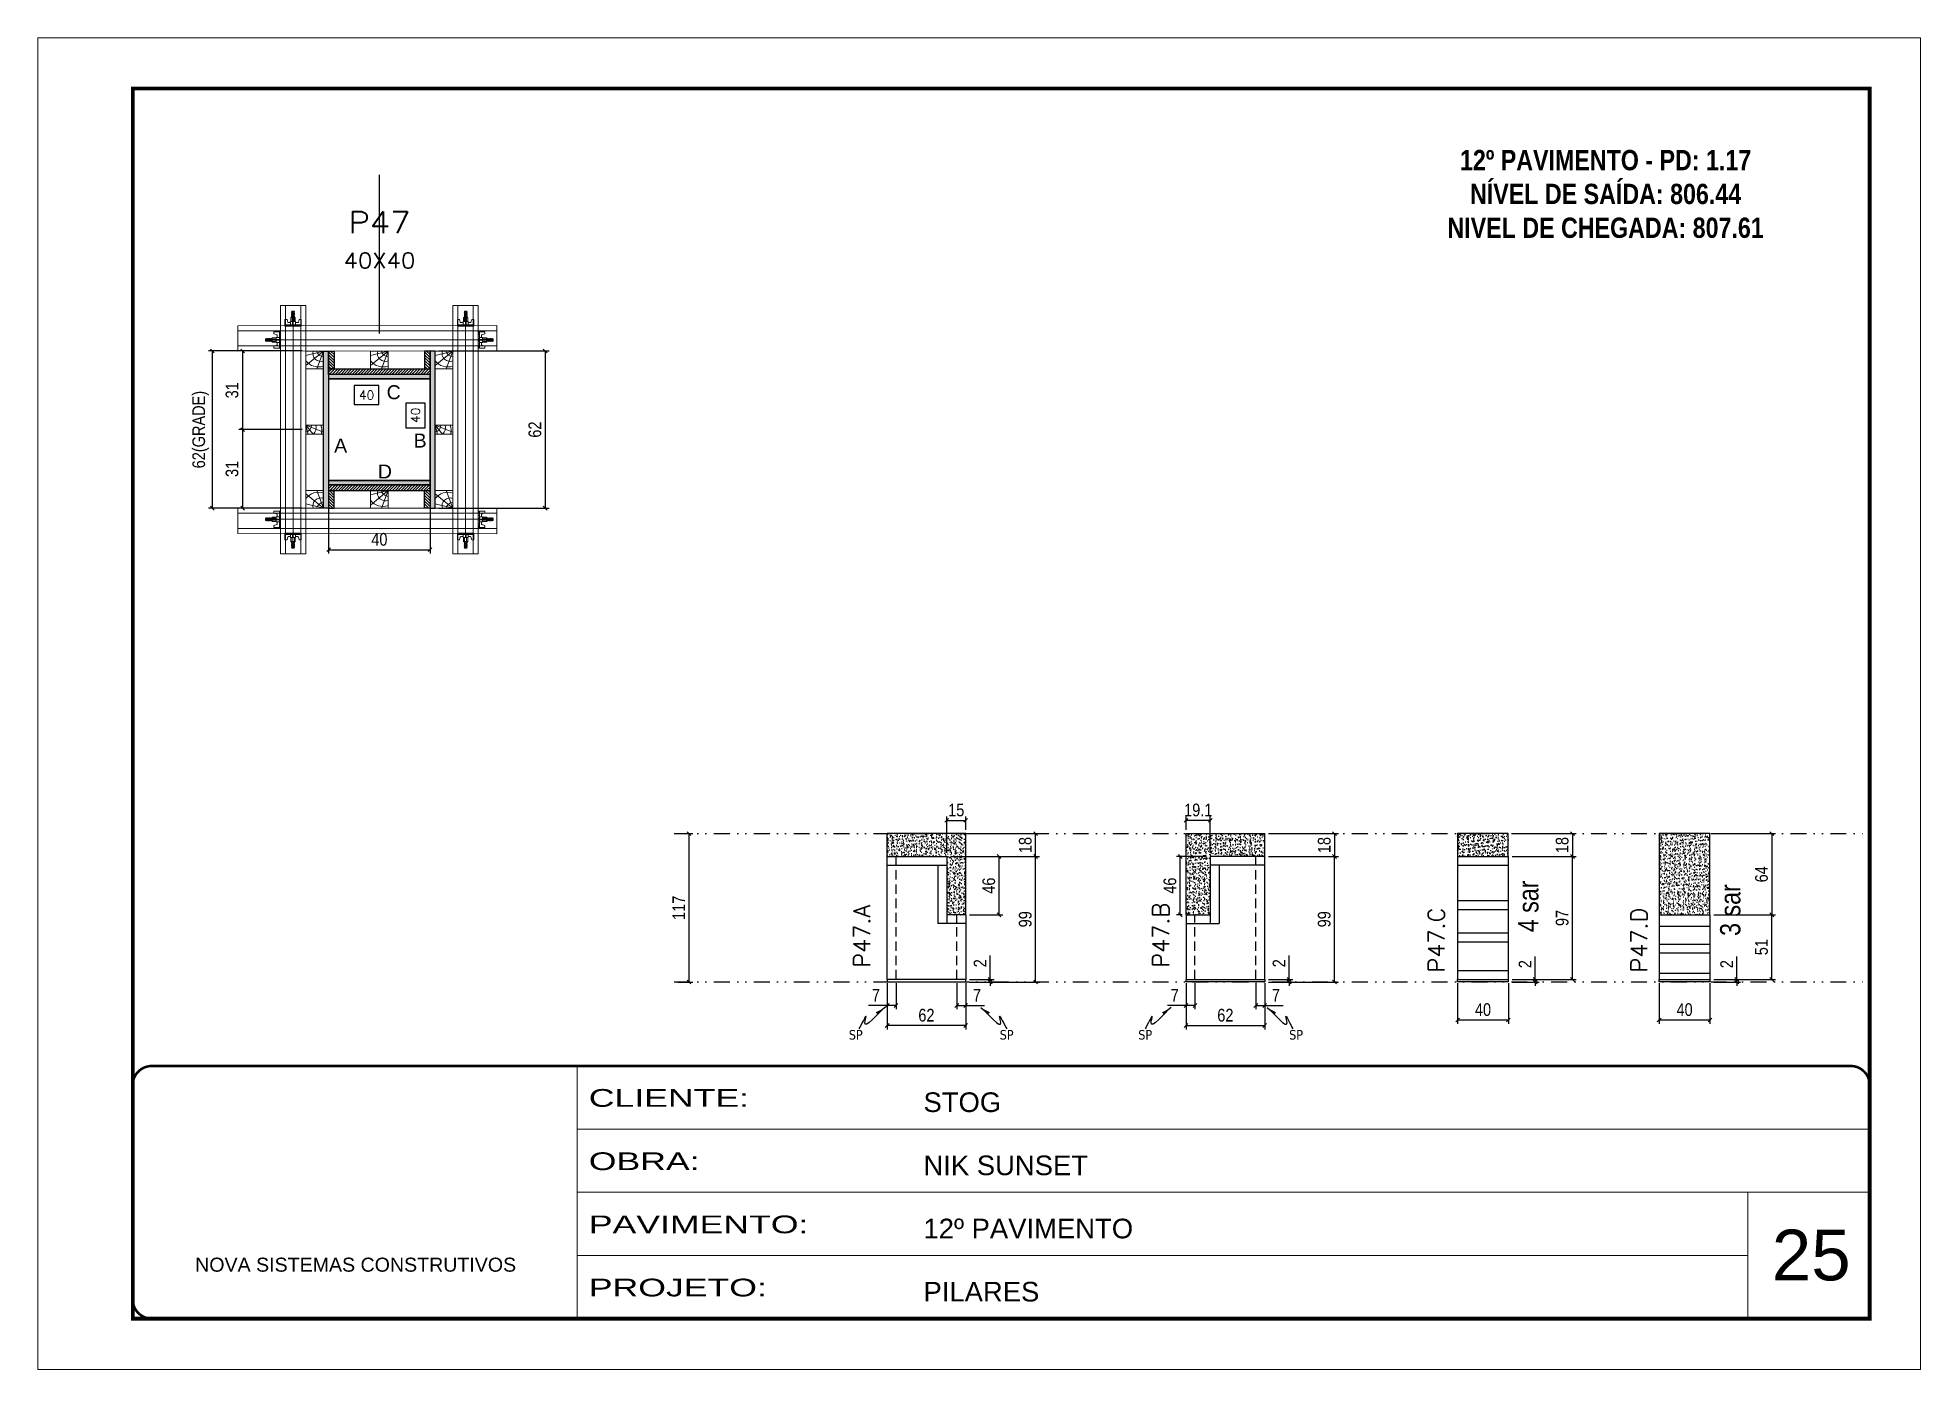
# Model space of a CAD drawing. Extents: x 808 to 7089, y -98 to 17032.
# Drawn here: x 808 to 2293, y 9091 to 10141 of the extents above; entities that cross this region are included whole.
import ezdxf
from ezdxf.enums import TextEntityAlignment as Align

# ---------------------------------------------------------------- set-up
doc = ezdxf.new("R2010")
doc.units = 0
for name, pattern in [('CONTINUO', [0]), ('DASHED', [0.75, 0.5, -0.25]), ('DIVIDE2', [0.625, 0.25, -0.125, 0, -0.125, 0, -0.125]), ('HIDDEN', [0.375, 0.25, -0.125])]:
    doc.linetypes.add(name, pattern=pattern)
for name, color, linetype, lineweight in [('CARIMBO', 255, 'Continuous', 9), ('Folhas', 255, 'Continuous', 9), ('Hachura', 251, 'Continuous', 9), ('Madeira', 126, 'Continuous', 18), ('Perfil Metálico', 224, 'Continuous', 18), ('SARRAFO DE PRESSAO', 251, 'DASHED', 9), ('Texto Seção', 7, 'Continuous', 15)]:
    doc.layers.add(name, color=color, linetype=linetype, lineweight=lineweight)
for name, color, linetype in [('CHAPA', 1, 'Continuous'), ('COTA', 241, 'Continuous'), ('MEIO_PONT', 93, 'Continuous'), ('NOMENCLATURA', 7, 'Continuous'), ('Nível', 160, 'Continuous'), ('Painéis', 200, 'Continuous'), ('SARR_2.2x7', 40, 'Continuous'), ('SARRAFO', 251, 'Continuous'), ('Sarrafo de Pressão', 42, 'HIDDEN'), ('texto', 7, 'Continuous'), ('Texto de Titulo', 7, 'Continuous'), ('Texto Qtd Sarr', 242, 'Continuous'), ('TEXTO_GERAL', 7, 'Continuous')]:
    doc.layers.add(name, color=color, linetype=linetype)
doc.styles.add('ARIAL', font='arial.ttf')
doc.styles.add('ARIAL_NARROW', font='ARIALN.TTF', dxfattribs={"height": 0.2})
doc.styles.add('COTA TECNICA', font='techl___.ttf', dxfattribs={"height": 10})
doc.styles.add('COTA TECNICA 2X', font='techl___.ttf', dxfattribs={"height": 10})
doc.styles.add('COTA TECNICA-50', font='techl___.ttf', dxfattribs={"height": 10})
doc.styles.add('REGUA-120', font='ROMANS.shx', dxfattribs={"height": 15})
doc.styles.add('ROMANC', font='techb___.ttf', dxfattribs={"height": 2.5})
doc.styles.add('ROMANS', font='romans.shx')
doc.styles.get("Standard").update_dxf_attribs({"font": 'arial.ttf'})
doc.styles.add('Tecnologia', font='')
doc.styles.get('Tecnologia').set_extended_font_data('Forgotten Futurist')
doc.dimstyles.new('COTA PAINEL-50', dxfattribs={"dimtxt": 10, "dimasz": 3, "dimexe": 3, "dimexo": 3, "dimgap": 3, "dimtad": 1, "dimdec": 1, "dimzin": 12, "dimdsep": 46, "dimtxsty": 'COTA TECNICA-50', "dimblk1": 'OBLIQUE', "dimblk2": 'OBLIQUE', "dimsah": 1, "dimcen": 0.9, "dimclrd": 4, "dimclre": 4, "dimclrt": 240, "dimadec": 1, "dimazin": 3, "dimtfac": 1, "dimtdec": 1, "dimtmove": 0, "dimatfit": 3, "dimfxl": 1, "dimtolj": 1, "dimtzin": 12, "dimarcsym": 0})
doc.dimstyles.new('PAINEL', dxfattribs={"dimtxt": 10, "dimasz": 3, "dimexe": 3, "dimexo": 3, "dimgap": 3, "dimtad": 1, "dimdec": 1, "dimzin": 12, "dimdsep": 46, "dimtxsty": 'COTA TECNICA', "dimblk1": 'OBLIQUE', "dimblk2": 'OBLIQUE', "dimsah": 1, "dimcen": 0.9, "dimclrd": 4, "dimclre": 4, "dimclrt": 240, "dimadec": 1, "dimazin": 3, "dimtfac": 1, "dimtdec": 1, "dimtmove": 0, "dimatfit": 3, "dimfxl": 1, "dimtolj": 1, "dimtzin": 12, "dimarcsym": 0})
doc.dimstyles.new('SECAO PILAR', dxfattribs={"dimtxt": 10, "dimasz": 3, "dimexe": 3, "dimexo": 3, "dimgap": 3, "dimtad": 1, "dimdec": 1, "dimlfac": 0.5, "dimzin": 12, "dimdsep": 46, "dimtxsty": 'COTA TECNICA 2X', "dimblk1": 'OBLIQUE', "dimblk2": 'OBLIQUE', "dimsah": 1, "dimcen": 0.9, "dimclrd": 256, "dimclre": 256, "dimclrt": 256, "dimadec": 1, "dimazin": 3, "dimtfac": 1, "dimtdec": 1, "dimtmove": 0, "dimatfit": 3, "dimfxl": 1, "dimtolj": 1, "dimtzin": 12, "dimarcsym": 0})
doc.dimstyles.new('SECÇÃO 2', dxfattribs={"dimtxt": 7, "dimasz": 6, "dimexe": 0.18, "dimexo": 2, "dimgap": -4, "dimtad": 3, "dimdec": 1, "dimlfac": 0.5, "dimzin": 12, "dimdsep": 46, "dimtxsty": 'ROMANS', "dimblk": 'ARCHTICK', "dimcen": 0.09, "dimse1": 1, "dimse2": 1, "dimsd1": 1, "dimsd2": 1, "dimclrd": 180, "dimclre": 5, "dimclrt": 1, "dimadec": 0, "dimazin": 3, "dimtfac": 1, "dimtdec": 1, "dimtofl": 0, "dimtmove": 0, "dimatfit": 3, "dimldrblk": 'ARCHTICK', "dimfxl": 1, "dimtolj": 1, "dimtzin": 0, "dimarcsym": 0})
doc.dimstyles.get("Standard").update_dxf_attribs({"dimtxt": 0.18, "dimasz": 0.18, "dimexe": 0.18, "dimexo": 0.0625, "dimgap": 0.09, "dimtad": 0, "dimtih": 1, "dimtoh": 1, "dimdec": 4, "dimzin": 0, "dimdsep": 46, "dimtxsty": 'Standard', "dimcen": 0.09, "dimadec": 0, "dimazin": 0, "dimtfac": 1, "dimtdec": 4, "dimtofl": 0, "dimtmove": 0, "dimatfit": 3, "dimfxl": 1, "dimtolj": 1, "dimtzin": 0, "dimarcsym": 0})
pattern_1 = [(45, (10540.6384, 32659.7726), (-1.12253202, 1.12253202), [])]

msp = doc.modelspace()

# ---------------------------------------------------------------- texts
at = {"layer": 'CARIMBO', "style": 'ARIAL'}
msp.add_text('25', height=40, dxfattribs=at).set_placement((2176.03, 9161.17))
at = {"layer": 'NOMENCLATURA', "style": 'ARIAL_NARROW'}
for s, p in [('4 sar', (1991.91, 9435.68)), ('3 sar', (2151.22, 9432.78))]:
    msp.add_text(s, height=16, rotation=90, dxfattribs=at).set_placement(p)
at = {"layer": 'NOMENCLATURA', "color": 2, "insert": (2044.91, 10079.17), "char_height": 16, "attachment_point": 2, "style": 'ROMANC'}
msp.add_mtext_dynamic_manual_height_columns('\\P12º PAVIMENTO - PD: 1.17\\PNÍVEL DE SAÍDA: 806.44\\PNIVEL DE CHEGADA: 807.61', width=328.3607, gutter_width=1, heights=[0], dxfattribs=at)
at = {"layer": 'texto', "color": 0, "char_height": 7.5, "attachment_point": 5}
for insert in [(1453.47, 9354.76), (1572.49, 9354.76), (1681.76, 9354.76), (1800.79, 9354.76)]:
    msp.add_mtext('{\\fTahoma|b0|i0|c0|p34;\\C4;SP}', dxfattribs=dict(at, insert=insert))
at = {"layer": 'Texto Seção', "char_height": 13, "width": 285.3299, "attachment_point": 7, "rotation": 90, "style": 'REGUA-120'}
for s, insert in [('P47.A', (1464.78, 9407.69)), ('P47.B', (1700.54, 9407.69)), ('P47.C', (1917.93, 9403.85)), ('\\pxt4;P47.D', (2077.75, 9403.85))]:
    msp.add_mtext(s, dxfattribs=dict(at, insert=insert))
at = {"layer": 'TEXTO_GERAL', "style": 'ARIAL'}
for s, p in [('C', (1088.97, 9861.47)), ('A', (1047.14, 9819.41)), ('B', (1109.86, 9823.33)), ('D', (1082.07, 9798.96))]:
    msp.add_text(s, height=11, dxfattribs=at).set_placement(p, align=Align.MIDDLE_CENTER)

# ---------------------------------------------------------------- blocks, each defined once
blk = doc.blocks.new('9999999999')
at = {"color": 30, "linetype": 'CONTINUO'}
for p, q in [((98564.6, 34230.2), (98564.6, 34429.4)), ((98564.6, 34379.6), (99584, 34379.6)), ((98564.6, 34329.8), (99488, 34329.8)), ((99584, 34329.8), (99488, 34329.8)), ((99488, 34329.8), (99488, 34230.2)), ((98564.6, 34280), (99488, 34280))]:
    blk.add_line(p, q, dxfattribs=at)
at = {"color": 30, "linetype": 'CONTINUO', "const_width": 2}
blk.add_lwpolyline([(99584, 34230.2), (99584, 34414.4, 0.414214), (99569, 34429.4), (98229, 34429.4, 0.414214), (98214, 34414.4), (98214, 34245.2, 0.414214), (98229, 34230.2), (99584, 34230.2)], format="xyb", dxfattribs=at)
at = {"layer": 'Folhas'}
blk.add_lwpolyline([(98139, 34190.2), (99624, 34190.2), (99624, 35240.2), (98139, 35240.2)], close=True, dxfattribs=at)
at = {"layer": 'Folhas', "color": 30, "const_width": 3}
blk.add_lwpolyline([(98214, 34230.2), (99584, 34230.2), (99584, 35200.2), (98214, 35200.2)], close=True, dxfattribs=at)
at = {"color": 7, "linetype": 'Continuous', "ltscale": 5, "style": 'ARIAL'}
for s, height, p in [('STOG', 15.48, (98837.7, 34393.1)), ('NIK SUNSET', 15.48, (98837.7, 34343.3)), ('12º PAVIMENTO', 15.483, (98837.7, 34293.5)), ('NOVA SISTEMAS CONSTRUTIVOS', 11.059, (98263.2, 34267.2)), ('PILARES', 15.48, (98837.7, 34243.7))]:
    blk.add_text(s, height=height, dxfattribs=at).set_placement(p)
at = {"layer": 'Folhas', "color": 7, "style": 'Tecnologia', "width": 1.5}
for s, p in [('CLIENTE:', (98573.7, 34397.2)), ('OBRA:', (98573.7, 34347.3)), ('PAVIMENTO:', (98573.7, 34297.5)), ('PROJETO:', (98573.7, 34247.7))]:
    blk.add_text(s, height=14, dxfattribs=at).set_placement(p)
blk = doc.blocks.new('_Oblique')
at = {"color": 0, "linetype": 'ByBlock', "lineweight": -2}
blk.add_line((-0.5, -0.5), (0.5, 0.5), dxfattribs=at)
blk = doc.blocks.new('*D1812')
at = {"layer": 'COTA', "color": 4, "lineweight": -2, "transparency": 16777216}
for p, q in [((1313.2, 9513.4), (1325, 9513.4)), ((1322, 9396.4), (1322, 9513.4)), ((1313.2, 9396.4), (1325, 9396.4))]:
    blk.add_line(p, q, dxfattribs=at)
at = {"layer": 'Defpoints', "color": 0, "transparency": 16777216}
for p in [(1310.2, 9513.4), (1322, 9513.4), (1310.2, 9396.4)]:
    blk.add_point(p, dxfattribs=at)
at = {"layer": 'COTA', "color": 4, "lineweight": -2, "transparency": 16777216, "xscale": 3, "yscale": 3, "zscale": 3}
for p, rotation in [((1322, 9513.4), 90), ((1322, 9396.4), 270)]:
    blk.add_blockref('_Oblique', p, dxfattribs=dict(at, rotation=rotation))
at = {"layer": 'COTA', "color": 240, "transparency": 16777216, "insert": (1313.9, 9454.9), "char_height": 10, "attachment_point": 5, "rotation": 90, "style": 'COTA TECNICA-50'}
blk.add_mtext('\\A1;117', dxfattribs=at)
blk = doc.blocks.new('*D1799')
at = {"layer": 'COTA', "color": 4, "lineweight": -2, "transparency": 16777216}
for p, q in [((1478.2, 9395.4), (1478.2, 9359.1)), ((1540.2, 9395.4), (1540.2, 9359.1)), ((1540.2, 9362.1), (1478.2, 9362.1))]:
    blk.add_line(p, q, dxfattribs=at)
at = {"layer": 'Defpoints', "color": 0, "transparency": 16777216}
for p in [(1478.2, 9398.4), (1540.2, 9398.4), (1478.2, 9362.1)]:
    blk.add_point(p, dxfattribs=at)
at = {"layer": 'COTA', "color": 4, "lineweight": -2, "transparency": 16777216, "xscale": 3, "yscale": 3, "zscale": 3, "rotation": 180}
blk.add_blockref('_Oblique', (1478.2, 9362.1), dxfattribs=at)
at = {"layer": 'COTA', "color": 4, "lineweight": -2, "transparency": 16777216, "xscale": 3, "yscale": 3, "zscale": 3}
blk.add_blockref('_Oblique', (1540.2, 9362.1), dxfattribs=at)
at = {"layer": 'COTA', "color": 240, "transparency": 16777216, "insert": (1509.2, 9370.2), "char_height": 10, "attachment_point": 5, "style": 'COTA TECNICA'}
blk.add_mtext('\\A1;62', dxfattribs=at)
blk = doc.blocks.new('*D1800')
at = {"layer": 'COTA', "color": 4, "lineweight": -2, "transparency": 16777216}
for p, q in [((1533.2, 9395.4), (1533.2, 9374.9)), ((1540.2, 9393.4), (1540.2, 9374.9)), ((1533.2, 9377.9), (1540.2, 9377.9)), ((1540.2, 9377.9), (1555, 9377.9))]:
    blk.add_line(p, q, dxfattribs=at)
at = {"layer": 'Defpoints', "color": 0, "transparency": 16777216}
for p in [(1533.2, 9398.4), (1540.2, 9396.4), (1540.2, 9377.9)]:
    blk.add_point(p, dxfattribs=at)
at = {"layer": 'COTA', "color": 4, "lineweight": -2, "transparency": 16777216, "xscale": 3, "yscale": 3, "zscale": 3, "rotation": 180}
blk.add_blockref('_Oblique', (1533.2, 9377.9), dxfattribs=at)
at = {"layer": 'COTA', "color": 4, "lineweight": -2, "transparency": 16777216, "xscale": 3, "yscale": 3, "zscale": 3}
blk.add_blockref('_Oblique', (1540.2, 9377.9), dxfattribs=at)
at = {"layer": 'COTA', "color": 240, "transparency": 16777216, "insert": (1549.1, 9386), "char_height": 10, "attachment_point": 5, "style": 'COTA TECNICA-50'}
blk.add_mtext('\\A1;7', dxfattribs=at)
blk = doc.blocks.new('*D1801')
at = {"layer": 'COTA', "color": 4, "lineweight": -2, "transparency": 16777216}
for p, q in [((1478.2, 9393.4), (1478.2, 9374.9)), ((1485.2, 9395.4), (1485.2, 9374.9)), ((1478.2, 9377.9), (1463.5, 9377.9)), ((1485.2, 9377.9), (1478.2, 9377.9))]:
    blk.add_line(p, q, dxfattribs=at)
at = {"layer": 'Defpoints', "color": 0, "transparency": 16777216}
for p in [(1478.2, 9396.4), (1485.2, 9398.4), (1478.2, 9377.9)]:
    blk.add_point(p, dxfattribs=at)
at = {"layer": 'COTA', "color": 4, "lineweight": -2, "transparency": 16777216, "xscale": 3, "yscale": 3, "zscale": 3, "rotation": 180}
blk.add_blockref('_Oblique', (1478.2, 9377.9), dxfattribs=at)
at = {"layer": 'COTA', "color": 4, "lineweight": -2, "transparency": 16777216, "xscale": 3, "yscale": 3, "zscale": 3}
blk.add_blockref('_Oblique', (1485.2, 9377.9), dxfattribs=at)
at = {"layer": 'COTA', "color": 240, "transparency": 16777216, "insert": (1469.4, 9386), "char_height": 10, "attachment_point": 5, "style": 'COTA TECNICA-50'}
blk.add_mtext('\\A1;7', dxfattribs=at)
blk = doc.blocks.new('*D1802')
at = {"layer": 'COTA', "color": 4, "linetype": 'ByBlock', "lineweight": -2, "transparency": 16777216}
for p, q in [((1543.2, 9495.4), (1598.3, 9495.4)), ((1595.3, 9396.4), (1595.3, 9495.4)), ((1543.2, 9396.4), (1598.3, 9396.4))]:
    blk.add_line(p, q, dxfattribs=at)
at = {"layer": 'Defpoints', "color": 0, "linetype": 'ByBlock', "transparency": 16777216}
for p in [(1540.2, 9495.4), (1595.3, 9495.4), (1540.2, 9396.4)]:
    blk.add_point(p, dxfattribs=at)
at = {"layer": 'COTA', "color": 4, "linetype": 'ByBlock', "lineweight": -2, "transparency": 16777216, "xscale": 3, "yscale": 3, "zscale": 3}
for p, rotation in [((1595.3, 9495.4), 90), ((1595.3, 9396.4), 270)]:
    blk.add_blockref('_Oblique', p, dxfattribs=dict(at, rotation=rotation))
at = {"layer": 'COTA', "color": 240, "linetype": 'ByBlock', "transparency": 16777216, "insert": (1587.2, 9445.9), "char_height": 10, "attachment_point": 5, "rotation": 90, "style": 'COTA TECNICA'}
blk.add_mtext('\\A1;99', dxfattribs=at)
blk = doc.blocks.new('*D1803')
at = {"layer": 'COTA', "color": 4, "lineweight": -2, "transparency": 16777216}
for p, q in [((1559.5, 9398.4), (1559.5, 9417.2)), ((1543.2, 9398.4), (1562.5, 9398.4)), ((1543.2, 9396.4), (1562.5, 9396.4)), ((1559.5, 9396.4), (1559.5, 9398.4)), ((1559.5, 9396.4), (1559.5, 9393.4))]:
    blk.add_line(p, q, dxfattribs=at)
at = {"layer": 'Defpoints', "color": 0, "transparency": 16777216}
for p in [(1540.2, 9398.4), (1540.2, 9396.4), (1559.5, 9396.4)]:
    blk.add_point(p, dxfattribs=at)
at = {"layer": 'COTA', "color": 4, "lineweight": -2, "transparency": 16777216, "xscale": 3, "yscale": 3, "zscale": 3}
for p, rotation in [((1559.5, 9398.4), 270), ((1559.5, 9396.4), 90)]:
    blk.add_blockref('_Oblique', p, dxfattribs=dict(at, rotation=rotation))
at = {"layer": 'COTA', "color": 240, "transparency": 16777216, "insert": (1551.5, 9411.2), "char_height": 10, "attachment_point": 5, "rotation": 90, "style": 'COTA TECNICA-50'}
blk.add_mtext('\\A1;2', dxfattribs=at)
blk = doc.blocks.new('*D1804')
at = {"layer": 'COTA', "color": 4, "linetype": 'ByBlock', "lineweight": -2, "transparency": 16777216}
for p, q in [((1543.2, 9495.4), (1598.3, 9495.4)), ((1595.3, 9396.4), (1595.3, 9495.4)), ((1543.2, 9396.4), (1598.3, 9396.4))]:
    blk.add_line(p, q, dxfattribs=at)
at = {"layer": 'Defpoints', "color": 0, "linetype": 'ByBlock', "transparency": 16777216}
for p in [(1540.2, 9495.4), (1595.3, 9495.4), (1540.2, 9396.4)]:
    blk.add_point(p, dxfattribs=at)
at = {"layer": 'COTA', "color": 4, "linetype": 'ByBlock', "lineweight": -2, "transparency": 16777216, "xscale": 3, "yscale": 3, "zscale": 3}
for p, rotation in [((1595.3, 9495.4), 90), ((1595.3, 9396.4), 270)]:
    blk.add_blockref('_Oblique', p, dxfattribs=dict(at, rotation=rotation))
at = {"layer": 'COTA', "color": 240, "linetype": 'ByBlock', "transparency": 16777216, "insert": (1587.2, 9445.9), "char_height": 10, "attachment_point": 5, "rotation": 90, "style": 'COTA TECNICA'}
blk.add_mtext('\\A1;99', dxfattribs=at)
blk = doc.blocks.new('*D1779')
at = {"layer": 'COTA', "color": 4, "lineweight": -2, "transparency": 16777216}
for p, q in [((2087.2, 9395.4), (2087.2, 9363.5)), ((2127.2, 9395.4), (2127.2, 9363.5)), ((2087.2, 9366.5), (2127.2, 9366.5))]:
    blk.add_line(p, q, dxfattribs=at)
at = {"layer": 'Defpoints', "color": 0, "transparency": 16777216}
for p in [(2087.2, 9398.4), (2127.2, 9398.4), (2127.2, 9366.5)]:
    blk.add_point(p, dxfattribs=at)
at = {"layer": 'COTA', "color": 4, "lineweight": -2, "transparency": 16777216, "xscale": 3, "yscale": 3, "zscale": 3, "rotation": 180}
blk.add_blockref('_Oblique', (2087.2, 9366.5), dxfattribs=at)
at = {"layer": 'COTA', "color": 4, "lineweight": -2, "transparency": 16777216, "xscale": 3, "yscale": 3, "zscale": 3}
blk.add_blockref('_Oblique', (2127.2, 9366.5), dxfattribs=at)
at = {"layer": 'COTA', "color": 240, "transparency": 16777216, "insert": (2107.2, 9374.6), "char_height": 10, "attachment_point": 5, "style": 'COTA TECNICA'}
blk.add_mtext('\\A1;40', dxfattribs=at)
blk = doc.blocks.new('*D1780')
at = {"layer": 'COTA', "color": 4, "lineweight": -2, "transparency": 16777216}
for p, q in [((2148.4, 9398.4), (2148.4, 9416.6)), ((2130.2, 9398.4), (2151.4, 9398.4)), ((2130.2, 9396.4), (2151.4, 9396.4)), ((2148.4, 9396.4), (2148.4, 9398.4)), ((2148.4, 9396.4), (2148.4, 9393.4))]:
    blk.add_line(p, q, dxfattribs=at)
at = {"layer": 'Defpoints', "color": 0, "transparency": 16777216}
for p in [(2127.2, 9398.4), (2127.2, 9396.4), (2148.4, 9398.4)]:
    blk.add_point(p, dxfattribs=at)
at = {"layer": 'COTA', "color": 4, "lineweight": -2, "transparency": 16777216, "xscale": 3, "yscale": 3, "zscale": 3}
for p, rotation in [((2148.4, 9398.4), 270), ((2148.4, 9396.4), 90)]:
    blk.add_blockref('_Oblique', p, dxfattribs=dict(at, rotation=rotation))
at = {"layer": 'COTA', "color": 240, "transparency": 16777216, "insert": (2140.4, 9410.5), "char_height": 10, "attachment_point": 5, "rotation": 90, "style": 'COTA TECNICA-50'}
blk.add_mtext('\\A1;2', dxfattribs=at)
blk = doc.blocks.new('*D1805')
at = {"layer": 'COTA', "color": 4, "linetype": 'ByBlock', "lineweight": -2, "transparency": 16777216}
for p, q in [((2130.2, 9513.4), (2179, 9513.4)), ((2176, 9513.4), (2176, 9449.4)), ((2130.2, 9449.4), (2179, 9449.4))]:
    blk.add_line(p, q, dxfattribs=at)
at = {"layer": 'Defpoints', "color": 0, "linetype": 'ByBlock', "transparency": 16777216}
for p in [(2127.2, 9513.4), (2127.2, 9449.4), (2176, 9449.4)]:
    blk.add_point(p, dxfattribs=at)
at = {"layer": 'COTA', "color": 4, "linetype": 'ByBlock', "lineweight": -2, "transparency": 16777216, "xscale": 3, "yscale": 3, "zscale": 3}
for p, rotation in [((2176, 9513.4), 90), ((2176, 9449.4), 270)]:
    blk.add_blockref('_Oblique', p, dxfattribs=dict(at, rotation=rotation))
at = {"layer": 'COTA', "color": 240, "linetype": 'ByBlock', "transparency": 16777216, "insert": (2167.9, 9481.4), "char_height": 10, "attachment_point": 5, "rotation": 90, "style": 'COTA TECNICA'}
blk.add_mtext('\\A1;64', dxfattribs=at)
blk = doc.blocks.new('*D1781')
at = {"layer": 'COTA', "color": 4, "lineweight": -2, "transparency": 16777216}
for p, q in [((2130.2, 9449.4), (2179, 9449.4)), ((2176, 9398.4), (2176, 9449.4)), ((2130.2, 9398.4), (2179, 9398.4))]:
    blk.add_line(p, q, dxfattribs=at)
at = {"layer": 'Defpoints', "color": 0, "transparency": 16777216}
for p in [(2127.2, 9449.4), (2176, 9449.4), (2127.2, 9398.4)]:
    blk.add_point(p, dxfattribs=at)
at = {"layer": 'COTA', "color": 4, "lineweight": -2, "transparency": 16777216, "xscale": 3, "yscale": 3, "zscale": 3}
for p, rotation in [((2176, 9449.4), 90), ((2176, 9398.4), 270)]:
    blk.add_blockref('_Oblique', p, dxfattribs=dict(at, rotation=rotation))
at = {"layer": 'COTA', "color": 240, "transparency": 16777216, "insert": (2167.9, 9423.9), "char_height": 10, "attachment_point": 5, "rotation": 90, "style": 'COTA TECNICA-50'}
blk.add_mtext('\\A1;51', dxfattribs=at)
blk = doc.blocks.new('*D1782')
at = {"layer": 'COTA', "color": 4, "lineweight": -2, "transparency": 16777216}
for p, q in [((1714, 9395.4), (1714, 9359.1)), ((1776, 9395.4), (1776, 9359.1)), ((1714, 9362.1), (1776, 9362.1))]:
    blk.add_line(p, q, dxfattribs=at)
at = {"layer": 'Defpoints', "color": 0, "transparency": 16777216}
for p in [(1714, 9398.4), (1776, 9398.4), (1776, 9362.1)]:
    blk.add_point(p, dxfattribs=at)
at = {"layer": 'COTA', "color": 4, "lineweight": -2, "transparency": 16777216, "xscale": 3, "yscale": 3, "zscale": 3, "rotation": 180}
blk.add_blockref('_Oblique', (1714, 9362.1), dxfattribs=at)
at = {"layer": 'COTA', "color": 4, "lineweight": -2, "transparency": 16777216, "xscale": 3, "yscale": 3, "zscale": 3}
blk.add_blockref('_Oblique', (1776, 9362.1), dxfattribs=at)
at = {"layer": 'COTA', "color": 240, "transparency": 16777216, "insert": (1745, 9370.2), "char_height": 10, "attachment_point": 5, "style": 'COTA TECNICA'}
blk.add_mtext('\\A1;62', dxfattribs=at)
blk = doc.blocks.new('*D1783')
at = {"layer": 'COTA', "color": 4, "lineweight": -2, "transparency": 16777216}
for p, q in [((1714, 9393.4), (1714, 9374.9)), ((1721, 9395.4), (1721, 9374.9)), ((1714, 9377.9), (1699.3, 9377.9)), ((1721, 9377.9), (1714, 9377.9))]:
    blk.add_line(p, q, dxfattribs=at)
at = {"layer": 'Defpoints', "color": 0, "transparency": 16777216}
for p in [(1714, 9396.4), (1721, 9398.4), (1714, 9377.9)]:
    blk.add_point(p, dxfattribs=at)
at = {"layer": 'COTA', "color": 4, "lineweight": -2, "transparency": 16777216, "xscale": 3, "yscale": 3, "zscale": 3, "rotation": 180}
blk.add_blockref('_Oblique', (1714, 9377.9), dxfattribs=at)
at = {"layer": 'COTA', "color": 4, "lineweight": -2, "transparency": 16777216, "xscale": 3, "yscale": 3, "zscale": 3}
blk.add_blockref('_Oblique', (1721, 9377.9), dxfattribs=at)
at = {"layer": 'COTA', "color": 240, "transparency": 16777216, "insert": (1705.1, 9386), "char_height": 10, "attachment_point": 5, "style": 'COTA TECNICA-50'}
blk.add_mtext('\\A1;7', dxfattribs=at)
blk = doc.blocks.new('*D1784')
at = {"layer": 'COTA', "color": 4, "lineweight": -2, "transparency": 16777216}
for p, q in [((1769, 9395.4), (1769, 9374.9)), ((1776, 9393.4), (1776, 9374.9)), ((1769, 9377.9), (1776, 9377.9)), ((1776, 9377.9), (1790.7, 9377.9))]:
    blk.add_line(p, q, dxfattribs=at)
at = {"layer": 'Defpoints', "color": 0, "transparency": 16777216}
for p in [(1769, 9398.4), (1776, 9396.4), (1776, 9377.9)]:
    blk.add_point(p, dxfattribs=at)
at = {"layer": 'COTA', "color": 4, "lineweight": -2, "transparency": 16777216, "xscale": 3, "yscale": 3, "zscale": 3, "rotation": 180}
blk.add_blockref('_Oblique', (1769, 9377.9), dxfattribs=at)
at = {"layer": 'COTA', "color": 4, "lineweight": -2, "transparency": 16777216, "xscale": 3, "yscale": 3, "zscale": 3}
blk.add_blockref('_Oblique', (1776, 9377.9), dxfattribs=at)
at = {"layer": 'COTA', "color": 240, "transparency": 16777216, "insert": (1784.9, 9386), "char_height": 10, "attachment_point": 5, "style": 'COTA TECNICA-50'}
blk.add_mtext('\\A1;7', dxfattribs=at)
blk = doc.blocks.new('*D1785')
at = {"layer": 'COTA', "color": 4, "linetype": 'ByBlock', "lineweight": -2, "transparency": 16777216}
for p, q in [((1779, 9495.4), (1834.1, 9495.4)), ((1831.1, 9396.4), (1831.1, 9495.4)), ((1779, 9396.4), (1834.1, 9396.4))]:
    blk.add_line(p, q, dxfattribs=at)
at = {"layer": 'Defpoints', "color": 0, "linetype": 'ByBlock', "transparency": 16777216}
for p in [(1776, 9495.4), (1831.1, 9495.4), (1776, 9396.4)]:
    blk.add_point(p, dxfattribs=at)
at = {"layer": 'COTA', "color": 4, "linetype": 'ByBlock', "lineweight": -2, "transparency": 16777216, "xscale": 3, "yscale": 3, "zscale": 3}
for p, rotation in [((1831.1, 9495.4), 90), ((1831.1, 9396.4), 270)]:
    blk.add_blockref('_Oblique', p, dxfattribs=dict(at, rotation=rotation))
at = {"layer": 'COTA', "color": 240, "linetype": 'ByBlock', "transparency": 16777216, "insert": (1823, 9445.9), "char_height": 10, "attachment_point": 5, "rotation": 90, "style": 'COTA TECNICA'}
blk.add_mtext('\\A1;99', dxfattribs=at)
blk = doc.blocks.new('*D1786')
at = {"layer": 'COTA', "color": 4, "lineweight": -2, "transparency": 16777216}
for p, q in [((1795.3, 9398.4), (1795.3, 9417.2)), ((1779, 9398.4), (1798.3, 9398.4)), ((1779, 9396.4), (1798.3, 9396.4)), ((1795.3, 9396.4), (1795.3, 9398.4)), ((1795.3, 9396.4), (1795.3, 9393.4))]:
    blk.add_line(p, q, dxfattribs=at)
at = {"layer": 'Defpoints', "color": 0, "transparency": 16777216}
for p in [(1776, 9398.4), (1776, 9396.4), (1795.3, 9396.4)]:
    blk.add_point(p, dxfattribs=at)
at = {"layer": 'COTA', "color": 4, "lineweight": -2, "transparency": 16777216, "xscale": 3, "yscale": 3, "zscale": 3}
for p, rotation in [((1795.3, 9398.4), 270), ((1795.3, 9396.4), 90)]:
    blk.add_blockref('_Oblique', p, dxfattribs=dict(at, rotation=rotation))
at = {"layer": 'COTA', "color": 240, "transparency": 16777216, "insert": (1787.3, 9411.2), "char_height": 10, "attachment_point": 5, "rotation": 90, "style": 'COTA TECNICA-50'}
blk.add_mtext('\\A1;2', dxfattribs=at)
blk = doc.blocks.new('*D1787')
at = {"layer": 'COTA', "color": 4, "linetype": 'ByBlock', "lineweight": -2, "transparency": 16777216}
for p, q in [((1779, 9495.4), (1834.1, 9495.4)), ((1831.1, 9396.4), (1831.1, 9495.4)), ((1779, 9396.4), (1834.1, 9396.4))]:
    blk.add_line(p, q, dxfattribs=at)
at = {"layer": 'Defpoints', "color": 0, "linetype": 'ByBlock', "transparency": 16777216}
for p in [(1776, 9495.4), (1831.1, 9495.4), (1776, 9396.4)]:
    blk.add_point(p, dxfattribs=at)
at = {"layer": 'COTA', "color": 4, "linetype": 'ByBlock', "lineweight": -2, "transparency": 16777216, "xscale": 3, "yscale": 3, "zscale": 3}
for p, rotation in [((1831.1, 9495.4), 90), ((1831.1, 9396.4), 270)]:
    blk.add_blockref('_Oblique', p, dxfattribs=dict(at, rotation=rotation))
at = {"layer": 'COTA', "color": 240, "linetype": 'ByBlock', "transparency": 16777216, "insert": (1823, 9445.9), "char_height": 10, "attachment_point": 5, "rotation": 90, "style": 'COTA TECNICA'}
blk.add_mtext('\\A1;99', dxfattribs=at)
blk = doc.blocks.new('*D1788')
at = {"layer": 'COTA', "color": 4, "lineweight": -2, "transparency": 16777216}
for p, q in [((1928.2, 9395.4), (1928.2, 9363.5)), ((1968.2, 9395.4), (1968.2, 9363.5)), ((1928.2, 9366.5), (1968.2, 9366.5))]:
    blk.add_line(p, q, dxfattribs=at)
at = {"layer": 'Defpoints', "color": 0, "transparency": 16777216}
for p in [(1928.2, 9398.4), (1968.2, 9398.4), (1968.2, 9366.5)]:
    blk.add_point(p, dxfattribs=at)
at = {"layer": 'COTA', "color": 4, "lineweight": -2, "transparency": 16777216, "xscale": 3, "yscale": 3, "zscale": 3, "rotation": 180}
blk.add_blockref('_Oblique', (1928.2, 9366.5), dxfattribs=at)
at = {"layer": 'COTA', "color": 4, "lineweight": -2, "transparency": 16777216, "xscale": 3, "yscale": 3, "zscale": 3}
blk.add_blockref('_Oblique', (1968.2, 9366.5), dxfattribs=at)
at = {"layer": 'COTA', "color": 240, "transparency": 16777216, "insert": (1948.2, 9374.6), "char_height": 10, "attachment_point": 5, "style": 'COTA TECNICA'}
blk.add_mtext('\\A1;40', dxfattribs=at)
blk = doc.blocks.new('*D1789')
at = {"layer": 'COTA', "color": 4, "lineweight": -2, "transparency": 16777216}
for p, q in [((1989.4, 9398.4), (1989.4, 9416.6)), ((1971.2, 9398.4), (1992.4, 9398.4)), ((1971.2, 9396.4), (1992.4, 9396.4)), ((1989.4, 9396.4), (1989.4, 9398.4)), ((1989.4, 9396.4), (1989.4, 9393.4))]:
    blk.add_line(p, q, dxfattribs=at)
at = {"layer": 'Defpoints', "color": 0, "transparency": 16777216}
for p in [(1968.2, 9398.4), (1968.2, 9396.4), (1989.4, 9398.4)]:
    blk.add_point(p, dxfattribs=at)
at = {"layer": 'COTA', "color": 4, "lineweight": -2, "transparency": 16777216, "xscale": 3, "yscale": 3, "zscale": 3}
for p, rotation in [((1989.4, 9398.4), 270), ((1989.4, 9396.4), 90)]:
    blk.add_blockref('_Oblique', p, dxfattribs=dict(at, rotation=rotation))
at = {"layer": 'COTA', "color": 240, "transparency": 16777216, "insert": (1981.4, 9410.5), "char_height": 10, "attachment_point": 5, "rotation": 90, "style": 'COTA TECNICA-50'}
blk.add_mtext('\\A1;2', dxfattribs=at)
blk = doc.blocks.new('*D1806')
at = {"layer": 'COTA', "color": 4, "linetype": 'ByBlock', "lineweight": -2, "transparency": 16777216}
for p, q in [((1971.2, 9513.4), (2021.8, 9513.4)), ((2018.8, 9513.4), (2018.8, 9495.4)), ((1971.2, 9495.4), (2021.8, 9495.4))]:
    blk.add_line(p, q, dxfattribs=at)
at = {"layer": 'Defpoints', "color": 0, "linetype": 'ByBlock', "transparency": 16777216}
for p in [(1968.2, 9513.4), (1968.2, 9495.4), (2018.8, 9495.4)]:
    blk.add_point(p, dxfattribs=at)
at = {"layer": 'COTA', "color": 4, "linetype": 'ByBlock', "lineweight": -2, "transparency": 16777216, "xscale": 3, "yscale": 3, "zscale": 3}
for p, rotation in [((2018.8, 9513.4), 90), ((2018.8, 9495.4), 270)]:
    blk.add_blockref('_Oblique', p, dxfattribs=dict(at, rotation=rotation))
at = {"layer": 'COTA', "color": 240, "linetype": 'ByBlock', "transparency": 16777216, "insert": (2010.7, 9504.4), "char_height": 10, "attachment_point": 5, "rotation": 90, "style": 'COTA TECNICA'}
blk.add_mtext('\\A1;18', dxfattribs=at)
blk = doc.blocks.new('*D1807')
at = {"layer": 'COTA', "color": 4, "lineweight": -2, "transparency": 16777216}
for p, q in [((1971.2, 9495.4), (2021.8, 9495.4)), ((2018.8, 9398.4), (2018.8, 9495.4)), ((1971.2, 9398.4), (2021.8, 9398.4))]:
    blk.add_line(p, q, dxfattribs=at)
at = {"layer": 'Defpoints', "color": 0, "transparency": 16777216}
for p in [(1968.2, 9495.4), (2018.8, 9495.4), (1968.2, 9398.4)]:
    blk.add_point(p, dxfattribs=at)
at = {"layer": 'COTA', "color": 4, "lineweight": -2, "transparency": 16777216, "xscale": 3, "yscale": 3, "zscale": 3}
for p, rotation in [((2018.8, 9495.4), 90), ((2018.8, 9398.4), 270)]:
    blk.add_blockref('_Oblique', p, dxfattribs=dict(at, rotation=rotation))
at = {"layer": 'COTA', "color": 240, "transparency": 16777216, "insert": (2010.7, 9446.9), "char_height": 10, "attachment_point": 5, "rotation": 90, "style": 'COTA TECNICA-50'}
blk.add_mtext('\\A1;97', dxfattribs=at)
blk = doc.blocks.new('*D1790')
at = {"layer": 'COTA', "color": 4, "lineweight": -2, "transparency": 16777216}
for p, q in [((1779, 9513.4), (1834.1, 9513.4)), ((1831.1, 9513.4), (1831.1, 9495.4)), ((1779, 9495.4), (1834.1, 9495.4))]:
    blk.add_line(p, q, dxfattribs=at)
at = {"layer": 'Defpoints', "color": 0, "transparency": 16777216}
for p in [(1776, 9513.4), (1776, 9495.4), (1831.1, 9495.4)]:
    blk.add_point(p, dxfattribs=at)
at = {"layer": 'COTA', "color": 4, "lineweight": -2, "transparency": 16777216, "xscale": 3, "yscale": 3, "zscale": 3}
for p, rotation in [((1831.1, 9513.4), 90), ((1831.1, 9495.4), 270)]:
    blk.add_blockref('_Oblique', p, dxfattribs=dict(at, rotation=rotation))
at = {"layer": 'COTA', "color": 240, "transparency": 16777216, "insert": (1823, 9504.4), "char_height": 10, "attachment_point": 5, "rotation": 90, "style": 'COTA TECNICA-50'}
blk.add_mtext('\\A1;18', dxfattribs=at)
blk = doc.blocks.new('*D1791')
at = {"layer": 'COTA', "color": 4, "lineweight": -2, "transparency": 16777216}
for p, q in [((1529.2, 9513.4), (1598.3, 9513.4)), ((1595.3, 9495.4), (1595.3, 9513.4)), ((1543.2, 9495.4), (1598.3, 9495.4))]:
    blk.add_line(p, q, dxfattribs=at)
at = {"layer": 'Defpoints', "color": 0, "transparency": 16777216}
for p in [(1526.2, 9513.4), (1595.3, 9513.4), (1540.2, 9495.4)]:
    blk.add_point(p, dxfattribs=at)
at = {"layer": 'COTA', "color": 4, "lineweight": -2, "transparency": 16777216, "xscale": 3, "yscale": 3, "zscale": 3}
for p, rotation in [((1595.3, 9513.4), 90), ((1595.3, 9495.4), 270)]:
    blk.add_blockref('_Oblique', p, dxfattribs=dict(at, rotation=rotation))
at = {"layer": 'COTA', "color": 240, "transparency": 16777216, "insert": (1587.2, 9504.4), "char_height": 10, "attachment_point": 5, "rotation": 90, "style": 'COTA TECNICA-50'}
blk.add_mtext('\\A1;18', dxfattribs=at)
blk = doc.blocks.new('titulo1')
at = {"layer": 'Defpoints', "color": 252, "linetype": 'HIDDEN', "ltscale": 2}
blk.add_line((0, 0), (0, 125), dxfattribs=at)
at = {"layer": 'Defpoints', "style": 'ROMANS', "oblique": 15}
blk.add_attdef('FOLHA', text='', height=10, dxfattribs=at).set_placement((0, 15.6), align=Align.MIDDLE_CENTER)
at = {"layer": 'Texto Qtd Sarr', "color": 3, "style": 'ROMANS', "oblique": 15}
for tag, height, p in [('TITULO', 17, (0, 71.4)), ('SEÇÃO', 12, (0, 41.5))]:
    blk.add_attdef(tag, text='', height=height, dxfattribs=at).set_placement(p, align=Align.MIDDLE_CENTER)
blk = doc.blocks.new('*D1792')
at = {"layer": 'COTA', "color": 180, "lineweight": -2, "transparency": 16777216}
for p, q in [((1113.7, 9852.9), (1098.7, 9852.9)), ((1098.7, 9852.9), (1098.7, 9833.5)), ((1113.7, 9833.5), (1113.7, 9852.9)), ((1098.7, 9833.5), (1113.7, 9833.5))]:
    blk.add_line(p, q, dxfattribs=at)
at = {"layer": 'Defpoints', "color": 0, "transparency": 16777216}
for p in [(1037.7, 9872), (1037.7, 9792), (1117.7, 9792)]:
    blk.add_point(p, dxfattribs=at)
at = {"layer": 'COTA', "color": 1, "transparency": 16777216, "insert": (1106.2, 9843.2), "char_height": 7, "attachment_point": 5, "rotation": 90, "style": 'ROMANS'}
blk.add_mtext('\\A1;40', dxfattribs=at)
blk = doc.blocks.new('_ArchTick')
at = {"color": 0, "linetype": 'ByBlock', "const_width": 0.15}
blk.add_lwpolyline([(-0.5, -0.5), (0.5, 0.5)], dxfattribs=at)
blk = doc.blocks.new('*D1793')
at = {"layer": 'COTA', "color": 180, "lineweight": -2, "transparency": 16777216}
for p, q in [((1077.2, 9866.7), (1057.9, 9866.7)), ((1057.9, 9866.7), (1057.9, 9851.7)), ((1077.2, 9851.7), (1077.2, 9866.7)), ((1057.9, 9851.7), (1077.2, 9851.7))]:
    blk.add_line(p, q, dxfattribs=at)
at = {"layer": 'Defpoints', "color": 0, "transparency": 16777216}
for p in [(1037.7, 9872), (1117.7, 9872), (1117.7, 9847.7)]:
    blk.add_point(p, dxfattribs=at)
at = {"layer": 'COTA', "color": 1, "transparency": 16777216, "insert": (1067.6, 9859.2), "char_height": 7, "attachment_point": 5, "style": 'ROMANS'}
blk.add_mtext('\\A1;40', dxfattribs=at)
blk = doc.blocks.new('*D1808')
at = {"layer": 'COTA', "lineweight": -2, "transparency": 16777216}
for p, q in [((1037.7, 9785.4), (1037.7, 9734.3)), ((1117.7, 9785.4), (1117.7, 9734.3)), ((1037.7, 9737.3), (1117.7, 9737.3))]:
    blk.add_line(p, q, dxfattribs=at)
at = {"layer": 'Defpoints', "color": 0, "transparency": 16777216}
for p in [(1037.7, 9788.4), (1117.7, 9788.4), (1117.7, 9737.3)]:
    blk.add_point(p, dxfattribs=at)
at = {"layer": 'COTA', "lineweight": -2, "transparency": 16777216, "xscale": 3, "yscale": 3, "zscale": 3, "rotation": 180}
blk.add_blockref('_Oblique', (1037.7, 9737.3), dxfattribs=at)
at = {"layer": 'COTA', "lineweight": -2, "transparency": 16777216, "xscale": 3, "yscale": 3, "zscale": 3}
blk.add_blockref('_Oblique', (1117.7, 9737.3), dxfattribs=at)
at = {"layer": 'COTA', "transparency": 16777216, "insert": (1077.7, 9745.4), "char_height": 10, "attachment_point": 5, "style": 'COTA TECNICA 2X'}
blk.add_mtext('\\A1;40', dxfattribs=at)
blk = doc.blocks.new('*D1794')
at = {"layer": 'COTA', "lineweight": -2, "transparency": 16777216}
for p, q in [((1016.7, 9894), (942.9, 9894)), ((945.9, 9894), (945.9, 9770)), ((1016.7, 9770), (942.9, 9770))]:
    blk.add_line(p, q, dxfattribs=at)
at = {"layer": 'Defpoints', "color": 0, "transparency": 16777216}
for p in [(1019.7, 9894), (945.9, 9770), (1019.7, 9770)]:
    blk.add_point(p, dxfattribs=at)
at = {"layer": 'COTA', "lineweight": -2, "transparency": 16777216, "xscale": 3, "yscale": 3, "zscale": 3}
for p, rotation in [((945.9, 9894), 90), ((945.9, 9770), 270)]:
    blk.add_blockref('_Oblique', p, dxfattribs=dict(at, rotation=rotation))
at = {"layer": 'COTA', "transparency": 16777216, "insert": (936.7, 9832), "char_height": 10, "attachment_point": 5, "rotation": 90, "style": 'COTA TECNICA 2X'}
blk.add_mtext('\\A1;62(GRADE)', dxfattribs=at)
blk = doc.blocks.new('*D1795')
at = {"layer": 'COTA', "lineweight": -2, "transparency": 16777216}
for p, q in [((1016.7, 9832), (966.8, 9832)), ((969.8, 9832), (969.8, 9770)), ((1016.7, 9770), (966.8, 9770))]:
    blk.add_line(p, q, dxfattribs=at)
at = {"layer": 'Defpoints', "color": 0, "transparency": 16777216}
for p in [(1019.7, 9832), (969.8, 9770), (1019.7, 9770)]:
    blk.add_point(p, dxfattribs=at)
at = {"layer": 'COTA', "lineweight": -2, "transparency": 16777216, "xscale": 3, "yscale": 3, "zscale": 3}
for p, rotation in [((969.8, 9832), 90), ((969.8, 9770), 270)]:
    blk.add_blockref('_Oblique', p, dxfattribs=dict(at, rotation=rotation))
at = {"layer": 'COTA', "transparency": 16777216, "insert": (961.5, 9801), "char_height": 10, "attachment_point": 5, "rotation": 90, "style": 'COTA TECNICA 2X'}
blk.add_mtext('\\A1;31', dxfattribs=at)
blk = doc.blocks.new('PONTALETE')
at = {"layer": 'Madeira'}
for q in [(2.71, 7), (7, 5.76), (7, 1.74)]:
    blk.add_line((0, 0), q, dxfattribs=at)
blk.add_lwpolyline([(0, 0), (7, 0), (7, 7), (0, 7)], close=True, dxfattribs=at)
for centre, radius, start, end in [((2.04, 0.06), 6.23, 37.28179, 109.09128), ((1.09, 0.9), 3.19, 343.60304, 109.98471), ((-0.21, -0.78), 3.09, 14.63219, 86.0383)]:
    blk.add_arc(centre, radius, start, end, dxfattribs=at)
blk = doc.blocks.new('MEIO PONTALETE')
at = {"layer": 'Madeira'}
for q in [(2.71, 7), (3.5, 2.88), (3.5, 0.87)]:
    blk.add_line((0, 0), q, dxfattribs=at)
blk.add_lwpolyline([(0, 0), (3.5, 0), (3.5, 7), (0, 7)], close=True, dxfattribs=at)
for centre, radius, start, end in [((2.04, 0.06), 6.23, 76.44987, 109.09128), ((1.09, 0.9), 3.19, 40.90626, 109.98471), ((-0.21, -0.78), 3.09, 14.63219, 86.0383)]:
    blk.add_arc(centre, radius, start, end, dxfattribs=at)
blk = doc.blocks.new('*D1796')
at = {"layer": 'COTA', "lineweight": -2, "transparency": 16777216}
for p, q in [((1016.7, 9894), (966.8, 9894)), ((969.8, 9894), (969.8, 9832)), ((1016.7, 9832), (966.8, 9832))]:
    blk.add_line(p, q, dxfattribs=at)
at = {"layer": 'Defpoints', "color": 0, "transparency": 16777216}
for p in [(1019.7, 9894), (969.8, 9832), (1019.7, 9832)]:
    blk.add_point(p, dxfattribs=at)
at = {"layer": 'COTA', "lineweight": -2, "transparency": 16777216, "xscale": 3, "yscale": 3, "zscale": 3}
for p, rotation in [((969.8, 9894), 90), ((969.8, 9832), 270)]:
    blk.add_blockref('_Oblique', p, dxfattribs=dict(at, rotation=rotation))
at = {"layer": 'COTA', "transparency": 16777216, "insert": (961.5, 9863), "char_height": 10, "attachment_point": 5, "rotation": 90, "style": 'COTA TECNICA 2X'}
blk.add_mtext('\\A1;31', dxfattribs=at)
blk = doc.blocks.new('*D1797')
at = {"layer": 'COTA', "lineweight": -2, "transparency": 16777216}
for p, q in [((1124.7, 9894), (1211.5, 9894)), ((1208.5, 9894), (1208.5, 9770)), ((1124.7, 9770), (1211.5, 9770))]:
    blk.add_line(p, q, dxfattribs=at)
at = {"layer": 'Defpoints', "color": 0, "transparency": 16777216}
for p in [(1121.7, 9894), (1121.7, 9770), (1208.5, 9770)]:
    blk.add_point(p, dxfattribs=at)
at = {"layer": 'COTA', "lineweight": -2, "transparency": 16777216, "xscale": 3, "yscale": 3, "zscale": 3}
for p, rotation in [((1208.5, 9894), 90), ((1208.5, 9770), 270)]:
    blk.add_blockref('_Oblique', p, dxfattribs=dict(at, rotation=rotation))
at = {"layer": 'COTA', "transparency": 16777216, "insert": (1200.4, 9832), "char_height": 10, "attachment_point": 5, "rotation": 90, "style": 'COTA TECNICA 2X'}
blk.add_mtext('\\A1;62', dxfattribs=at)
blk = doc.blocks.new('C')
at = {"layer": 'Hachura', "color": 0}
for p, q in [((0, 3.22), (0, -3.22)), ((0.45, 3.22), (0, 3.22)), ((0.46, 3.16), (0, 3.16)), ((0.46, 3.05), (0, 3.05)), ((0.46, 2.88), (0, 2.88)), ((0, 2.75), (0, -1.16)), ((0.46, 2.65), (0, 2.65)), ((0.46, 2.23), (0, 2.23)), ((0.46, 1.51), (0, 1.51)), ((0.39, 0.49), (0.17, 0.49)), ((0.45, -3.23), (0.45, 3.22)), ((0.45, 3.22), (2.58, 3.22)), ((1.74, 0.97), (0.45, 0.97)), ((1.45, 0.1), (0.45, 0.1)), ((1.35, 1.94), (1.35, 0.96)), ((2.58, 2.39), (1.47, 2.09)), ((1.74, -0.97), (1.74, 0.97)), ((1.74, 0.97), (1.74, 0.84)), ((1.74, 0.97), (1.74, 0.84)), ((1.74, 0.84), (3.35, 0.84)), ((3.35, 0.45), (1.74, 0.45)), ((2.58, 3.22), (2.58, 2.39)), ((3.32, 0.84), (3.32, -0.84)), ((3.35, 0.84), (3.35, -0.84)), ((3.68, 0.45), (3.35, 0.45)), ((3.84, -0.52), (3.35, 0.45)), ((3.35, 0.06), (3.67, -0.57)), ((3.68, 0.45), (4.16, -0.52)), ((3.72, 0.5), (4.25, -0.57)), ((4.37, -0.55), (3.83, 0.53)), ((4.15, 0.45), (3.93, 0.45)), ((4.42, -0.52), (3.93, 0.45)), ((4.15, 0.45), (4.26, 0.45)), ((4.26, 0.45), (4.74, -0.52)), ((4.3, 0.5), (4.83, -0.57)), ((4.95, -0.55), (4.41, 0.53)), ((4.51, 0.45), (4.84, 0.45)), ((5, -0.52), (4.51, 0.45)), ((4.84, 0.45), (5.32, -0.52)), ((4.88, 0.5), (5.41, -0.57)), ((5.53, -0.55), (4.99, 0.53)), ((5.58, -0.52), (5.09, 0.45)), ((5.42, 0.45), (5.09, 0.45)), ((5.58, -0.52), (5.09, 0.45)), ((5.42, 0.45), (5.74, -0.19)), ((5.46, 0.5), (5.74, -0.07)), ((5.74, 0.19), (5.57, 0.53)), ((5.74, 0.32), (5.68, 0.45)), ((5.68, 0.45), (5.74, 0.45)), ((5.74, 0.45), (5.9, 0.29)), ((5.74, 0.45), (5.74, -0.52)), ((5.9, -0.36), (5.9, 0.29)), ((0.45, 0), (0, 0)), ((0.46, -1.52), (0, -1.52)), ((0.46, -2.23), (0, -2.23)), ((0.46, -2.65), (0, -2.65)), ((0.46, -2.88), (0, -2.88)), ((0.46, -3.05), (0, -3.05)), ((0.46, -3.16), (0, -3.16)), ((0, -3.22), (2.57, -3.22)), ((0.08, -0.48), (0.29, -0.48)), ((0.29, -0.48), (0.4, -0.48)), ((0.45, 0), (0.45, -0.97)), ((0.45, -0.16), (1.45, -0.16)), ((0.45, -0.65), (0.45, -0.32)), ((0.45, -3.23), (0.45, -0.65)), ((0.45, -0.97), (1.74, -0.97)), ((1.35, -1.94), (1.35, -0.97)), ((2.58, -2.39), (1.47, -2.1)), ((3.35, -0.32), (1.74, -0.32)), ((3.35, -0.84), (1.74, -0.84)), ((2.58, -3.23), (2.58, -2.39)), ((3.35, -0.07), (3.58, -0.52)), ((3.35, -0.52), (3.58, -0.52)), ((3.84, -0.52), (4.16, -0.52)), ((4.42, -0.52), (4.74, -0.52)), ((4.63, -0.52), (4.74, -0.52)), ((5, -0.52), (5.32, -0.52)), ((5.58, -0.52), (5.74, -0.52)), ((5.74, -0.52), (5.9, -0.36)), ((5.74, -0.52), (5.74, -0.52))]:
    blk.add_line(p, q, dxfattribs=at)
for centre, radius, start, end in [((1.52, 1.94), 0.161, 104.74356, 180), ((1.44, -0.03), 0.129, 272.69497, 87.30503), ((3.81, 0.39), 0.143, 25.56881, 154.43119), ((4.39, 0.39), 0.143, 25.56881, 154.43119), ((4.97, 0.39), 0.143, 25.56881, 154.43119), ((5.55, 0.39), 0.143, 25.56881, 154.43119), ((0.17, -0.37), 0.174, 221.74404, 317.85924), ((1.52, -1.94), 0.161, 180, 255.25644), ((3.71, -0.4), 0.174, 222.14076, 318.25596), ((4.29, -0.4), 0.174, 222.14076, 318.25596), ((4.87, -0.4), 0.174, 222.14076, 318.25596), ((5.45, -0.4), 0.174, 222.14076, 318.25596), ((5.61, -0.4), 0.174, 317.85924, 318.25596)]:
    blk.add_arc(centre, radius, start, end, dxfattribs=at)
blk = doc.blocks.new('*D1809')
at = {"layer": 'COTA', "color": 4, "lineweight": -2, "transparency": 16777216}
for p, q in [((1528.2, 9495.4), (1569.5, 9495.4)), ((1566.5, 9449.4), (1566.5, 9495.4)), ((1543.2, 9449.4), (1569.5, 9449.4))]:
    blk.add_line(p, q, dxfattribs=at)
at = {"layer": 'Defpoints', "color": 0, "transparency": 16777216}
for p in [(1525.2, 9495.4), (1566.5, 9495.4), (1540.2, 9449.4)]:
    blk.add_point(p, dxfattribs=at)
at = {"layer": 'COTA', "color": 4, "lineweight": -2, "transparency": 16777216, "xscale": 3, "yscale": 3, "zscale": 3}
for p, rotation in [((1566.5, 9495.4), 90), ((1566.5, 9449.4), 270)]:
    blk.add_blockref('_Oblique', p, dxfattribs=dict(at, rotation=rotation))
at = {"layer": 'COTA', "color": 240, "transparency": 16777216, "insert": (1558.4, 9472.4), "char_height": 10, "attachment_point": 5, "rotation": 90, "style": 'COTA TECNICA'}
blk.add_mtext('\\A1;46', dxfattribs=at)
blk = doc.blocks.new('*D1810')
at = {"layer": 'COTA', "color": 4, "lineweight": -2, "transparency": 16777216}
for p, q in [((1525.2, 9498.4), (1525.2, 9526.9)), ((1525.2, 9523.9), (1540.2, 9523.9)), ((1540.2, 9516.4), (1540.2, 9526.9))]:
    blk.add_line(p, q, dxfattribs=at)
at = {"layer": 'Defpoints', "color": 0, "transparency": 16777216}
for p in [(1540.2, 9523.9), (1540.2, 9513.4), (1525.2, 9495.4)]:
    blk.add_point(p, dxfattribs=at)
at = {"layer": 'COTA', "color": 4, "lineweight": -2, "transparency": 16777216, "xscale": 3, "yscale": 3, "zscale": 3, "rotation": 180}
blk.add_blockref('_Oblique', (1525.2, 9523.9), dxfattribs=at)
at = {"layer": 'COTA', "color": 4, "lineweight": -2, "transparency": 16777216, "xscale": 3, "yscale": 3, "zscale": 3}
blk.add_blockref('_Oblique', (1540.2, 9523.9), dxfattribs=at)
at = {"layer": 'COTA', "color": 240, "transparency": 16777216, "insert": (1532.7, 9532), "char_height": 10, "attachment_point": 5, "style": 'COTA TECNICA'}
blk.add_mtext('\\A1;15', dxfattribs=at)
blk = doc.blocks.new('*D1811')
at = {"layer": 'COTA', "color": 4, "lineweight": -2, "transparency": 16777216}
for p, q in [((1730.1, 9495.4), (1706.4, 9495.4)), ((1709.4, 9449.4), (1709.4, 9495.4)), ((1711, 9449.4), (1706.4, 9449.4))]:
    blk.add_line(p, q, dxfattribs=at)
at = {"layer": 'Defpoints', "color": 0, "transparency": 16777216}
for p in [(1709.4, 9495.4), (1733.1, 9495.4), (1714, 9449.4)]:
    blk.add_point(p, dxfattribs=at)
at = {"layer": 'COTA', "color": 4, "lineweight": -2, "transparency": 16777216, "xscale": 3, "yscale": 3, "zscale": 3}
for p, rotation in [((1709.4, 9495.4), 90), ((1709.4, 9449.4), 270)]:
    blk.add_blockref('_Oblique', p, dxfattribs=dict(at, rotation=rotation))
at = {"layer": 'COTA', "color": 240, "transparency": 16777216, "insert": (1701.3, 9472.4), "char_height": 10, "attachment_point": 5, "rotation": 90, "style": 'COTA TECNICA'}
blk.add_mtext('\\A1;46', dxfattribs=at)
blk = doc.blocks.new('*D1798')
at = {"layer": 'COTA', "color": 4, "lineweight": -2, "transparency": 16777216}
for p, q in [((1714, 9516.4), (1714, 9526.9)), ((1733.1, 9523.9), (1714, 9523.9)), ((1733.1, 9498.4), (1733.1, 9526.9))]:
    blk.add_line(p, q, dxfattribs=at)
at = {"layer": 'Defpoints', "color": 0, "transparency": 16777216}
for p in [(1714, 9523.9), (1714, 9513.4), (1733.1, 9495.4)]:
    blk.add_point(p, dxfattribs=at)
at = {"layer": 'COTA', "color": 4, "lineweight": -2, "transparency": 16777216, "xscale": 3, "yscale": 3, "zscale": 3, "rotation": 180}
blk.add_blockref('_Oblique', (1714, 9523.9), dxfattribs=at)
at = {"layer": 'COTA', "color": 4, "lineweight": -2, "transparency": 16777216, "xscale": 3, "yscale": 3, "zscale": 3}
blk.add_blockref('_Oblique', (1733.1, 9523.9), dxfattribs=at)
at = {"layer": 'COTA', "color": 240, "transparency": 16777216, "insert": (1723.6, 9532), "char_height": 10, "attachment_point": 5, "style": 'COTA TECNICA'}
blk.add_mtext('\\A1;19.1', dxfattribs=at)

# ---------------------------------------------------------------- dimensions: what is measured, and where the dimension line sits
at = {"layer": 'COTA'}
dim = msp.add_linear_dim(base=(945.91, 9769.96), p1=(1019.69, 9893.96), p2=(1019.69, 9769.96), angle=270, text='<>(GRADE)', dimstyle='SECAO PILAR', dxfattribs=at)
dim.commit()
dim.dimension.update_dxf_attribs({"geometry": '*D1794', "text_midpoint": (936.69, 9831.96)})
for base, p1, p2, angle, dimstyle, picture, middle in [((969.75, 9831.96), (1019.69, 9893.96), (1019.69, 9831.96), 270, 'SECAO PILAR', '*D1796', (961.53, 9862.96)), ((1208.46, 9769.96), (1121.69, 9893.96), (1121.69, 9769.96), 270, 'SECAO PILAR', '*D1797', (1200.36, 9831.96)), ((969.75, 9769.96), (1019.69, 9831.96), (1019.69, 9769.96), 270, 'SECAO PILAR', '*D1795', (961.53, 9800.96)), ((1322.01, 9513.44), (1310.16, 9396.44), (1310.16, 9513.44), 90, 'COTA PAINEL-50', '*D1812', (1313.94, 9454.94)), ((1595.33, 9513.44), (1540.25, 9495.44), (1526.25, 9513.44), 90, 'COTA PAINEL-50', '*D1791', (1587.23, 9504.44)), ((1831.09, 9495.44), (1776.01, 9513.44), (1776.01, 9495.44), 90, 'COTA PAINEL-50', '*D1790', (1823, 9504.44)), ((1566.46, 9495.44), (1540.25, 9449.44), (1525.25, 9495.44), 90, 'PAINEL', '*D1809', (1558.36, 9472.44)), ((1709.37, 9495.44), (1714.01, 9449.44), (1733.11, 9495.44), 90, 'PAINEL', '*D1811', (1701.27, 9472.44)), ((2018.8, 9495.44), (1968.17, 9398.44), (1968.17, 9495.44), 90, 'COTA PAINEL-50', '*D1807', (2010.7, 9446.94)), ((2176.04, 9449.42), (2127.2, 9398.44), (2127.2, 9449.42), 90, 'COTA PAINEL-50', '*D1781', (2167.93, 9423.93)), ((1478.25, 9377.93), (1485.25, 9398.44), (1478.25, 9396.44), 180, 'COTA PAINEL-50', '*D1801', (1469.38, 9386)), ((1714.01, 9377.93), (1721.01, 9398.44), (1714.01, 9396.44), 180, 'COTA PAINEL-50', '*D1783', (1705.15, 9386))]:
    dim = msp.add_linear_dim(base=base, p1=p1, p2=p2, angle=angle, dimstyle=dimstyle, dxfattribs=at)
    dim.commit()
    dim.dimension.update_dxf_attribs({"geometry": picture, "text_midpoint": middle})
for base, p1, p2, angle, dimstyle, picture, middle in [((1117.69, 9791.96), (1037.69, 9871.96), (1037.69, 9791.96), 270, 'SECÇÃO 2', '*D1792', (1117.69, 9843.2)), ((1714.01, 9523.89), (1733.11, 9495.44), (1714.01, 9513.44), 180, 'PAINEL', '*D1798', (1723.56, 9523.89)), ((1559.5, 9396.44), (1540.25, 9398.44), (1540.25, 9396.44), 90, 'COTA PAINEL-50', '*D1803', (1559.5, 9411.19)), ((1795.27, 9396.44), (1776.01, 9398.44), (1776.01, 9396.44), 90, 'COTA PAINEL-50', '*D1786', (1795.27, 9411.19)), ((1989.37, 9398.44), (1968.17, 9396.44), (1968.17, 9398.44), 90, 'COTA PAINEL-50', '*D1789', (1989.37, 9410.5)), ((2148.39, 9398.44), (2127.2, 9396.44), (2127.2, 9398.44), 90, 'COTA PAINEL-50', '*D1780', (2148.39, 9410.5))]:
    dim = msp.add_linear_dim(base=base, p1=p1, p2=p2, angle=angle, dimstyle=dimstyle, dxfattribs=at)
    dim.commit()
    dim.dimension.update_dxf_attribs({"geometry": picture, "text_midpoint": middle, "dimtype": 160})
for base, p1, p2, dimstyle, picture, middle in [((1117.69, 9847.67), (1037.69, 9871.96), (1117.69, 9871.96), 'SECÇÃO 2', '*D1793', (1067.58, 9847.67)), ((1540.25, 9523.89), (1525.25, 9495.44), (1540.25, 9513.44), 'PAINEL', '*D1810', (1532.75, 9523.89))]:
    dim = msp.add_linear_dim(base=base, p1=p1, p2=p2, dimstyle=dimstyle, dxfattribs=at)
    dim.commit()
    dim.dimension.update_dxf_attribs({"geometry": picture, "text_midpoint": middle, "dimtype": 160})
for base, p1, p2, dimstyle, picture, middle in [((1117.69, 9737.33), (1037.69, 9788.36), (1117.69, 9788.36), 'SECAO PILAR', '*D1808', (1077.69, 9745.43)), ((1540.25, 9377.93), (1533.25, 9398.44), (1540.25, 9396.44), 'COTA PAINEL-50', '*D1800', (1549.11, 9386)), ((1776.01, 9377.93), (1769.01, 9398.44), (1776.01, 9396.44), 'COTA PAINEL-50', '*D1784', (1784.88, 9386))]:
    dim = msp.add_linear_dim(base=base, p1=p1, p2=p2, dimstyle=dimstyle, dxfattribs=at)
    dim.commit()
    dim.dimension.update_dxf_attribs({"geometry": picture, "text_midpoint": middle})
at = {"layer": 'COTA', "linetype": 'ByBlock'}
for base, p1, p2, picture, middle in [((2018.8, 9495.42), (1968.17, 9513.44), (1968.17, 9495.42), '*D1806', (2010.71, 9504.43)), ((2176.04, 9449.42), (2127.2, 9513.44), (2127.2, 9449.42), '*D1805', (2167.94, 9481.43))]:
    dim = msp.add_linear_dim(base=base, p1=p1, p2=p2, angle=90, dimstyle='PAINEL', dxfattribs=at)
    dim.commit()
    dim.dimension.update_dxf_attribs({"geometry": picture, "text_midpoint": middle})
for p1, p2, picture, middle in [((1540.25, 9396.44), (1540.25, 9495.44), '*D1802', (1587.24, 9445.94)), ((1540.25, 9396.44), (1540.25, 9495.44), '*D1804', (1587.24, 9445.94)), ((1776.01, 9396.44), (1776.01, 9495.44), '*D1785', (1823.01, 9445.94)), ((1776.01, 9396.44), (1776.01, 9495.44), '*D1787', (1823.01, 9445.94))]:
    dim = msp.add_aligned_dim(p1=p1, p2=p2, distance=-55.08, dimstyle='PAINEL', dxfattribs=at)
    dim.commit()
    dim.dimension.update_dxf_attribs({"geometry": picture, "text_midpoint": middle})
at = {"layer": 'COTA'}
dim = msp.add_linear_dim(base=(1478.25, 9362.08), p1=(1540.25, 9398.44), p2=(1478.25, 9398.44), angle=180, dimstyle='PAINEL', override={"dimarcsym": 2}, dxfattribs=at)
dim.commit()
dim.dimension.update_dxf_attribs({"geometry": '*D1799', "text_midpoint": (1509.25, 9370.18)})
for base, p1, p2, picture, middle in [((1776.01, 9362.08), (1714.01, 9398.44), (1776.01, 9398.44), '*D1782', (1745.01, 9370.18)), ((1968.17, 9366.55), (1928.17, 9398.44), (1968.17, 9398.44), '*D1788', (1948.17, 9374.65)), ((2127.2, 9366.55), (2087.2, 9398.44), (2127.2, 9398.44), '*D1779', (2107.2, 9374.65))]:
    dim = msp.add_linear_dim(base=base, p1=p1, p2=p2, dimstyle='PAINEL', override={"dimarcsym": 2}, dxfattribs=at)
    dim.commit()
    dim.dimension.update_dxf_attribs({"geometry": picture, "text_midpoint": middle})

# ---------------------------------------------------------------- hatches: boundary and pattern name
at = {"layer": 'COTA', "linetype": 'ByBlock'}
h = msp.add_hatch(dxfattribs=at)
h.set_pattern_fill('AR-CONC', color=256, scale=0.03)
h.set_pattern_definition([(50, (-4768.5, -1148.575), (5.46554, -0.4781726), [0.5715, -6.2865]), (355, (-4768.5, -1148.575), (-1.0573026, 5.7317054), [0.4572, -5.0292175]), (100.451445, (-4768.0445, -1148.615), (4.4082374, 5.2535326), [0.4857003, -5.3427073]), (46.1842, (-4768.5, -1147.051), (8.1323712, -1.26127), [0.85725, -9.42975]), (96.63556, (-4767.822, -1147.156), (7.122124, 7.4227837), [0.7285507, -8.014068]), (351.18415, (-4768.5, -1147.051), (7.122124, 7.422784), [0.685799, -7.543792]), (21, (-4767.738, -1147.432), (4.5484317, -3.067956), [0.5715, -6.2865]), (326, (-4767.738, -1147.432), (1.8540609, 5.525639), [0.4572, -5.0292]), (71.451445, (-4767.359, -1147.688), (6.4024926, 2.457683), [0.4857003, -5.3426981]), (37.5, (-4768.5, -1148.5751), (0.0926581, 2.53665117), [0, -4.96824, 0, -5.1054, 0, -5.04825]), (7.5, (-4768.5, -1148.575), (2.0045899, 3.00541724), [0, -2.91084, 0, -4.85394, 0, -1.92405]), (327.5, (-4770.1993, -1148.5751), (4.06771786, -0.17186232), [0, -1.905, 0, -5.9436, 0, -7.8867]), (317.5, (-4770.9613, -1148.575), (4.4438754, 0.7627947), [0, -2.4765, 0, -3.94716, 0, -5.6007])])
h.paths.add_polyline_path([(1540.25, 9513.44), (1478.25, 9513.44), (1478.25, 9495.44), (1525.25, 9495.44), (1525.25, 9449.44), (1540.25, 9449.44)])
h = msp.add_hatch(dxfattribs=at)
h.set_pattern_fill('AR-CONC', color=256, scale=0.03)
h.set_pattern_definition([(50, (-4765.9, -1148.575), (5.46554, -0.4781726), [0.5715, -6.2865]), (355, (-4765.9, -1148.575), (-1.0573026, 5.7317054), [0.4572, -5.0292175]), (100.451445, (-4765.4445, -1148.615), (4.4082374, 5.2535326), [0.4857003, -5.3427073]), (46.1842, (-4765.9, -1147.051), (8.1323712, -1.26127), [0.85725, -9.42975]), (96.63556, (-4765.222, -1147.156), (7.122124, 7.4227837), [0.7285507, -8.014068]), (351.18415, (-4765.9, -1147.051), (7.122124, 7.422784), [0.685799, -7.543792]), (21, (-4765.138, -1147.432), (4.5484317, -3.067956), [0.5715, -6.2865]), (326, (-4765.138, -1147.432), (1.8540609, 5.525639), [0.4572, -5.0292]), (71.451445, (-4764.759, -1147.688), (6.4024926, 2.457683), [0.4857003, -5.3426981]), (37.5, (-4765.9, -1148.5751), (0.0926581, 2.53665117), [0, -4.96824, 0, -5.1054, 0, -5.04825]), (7.5, (-4765.9, -1148.575), (2.0045899, 3.00541724), [0, -2.91084, 0, -4.85394, 0, -1.92405]), (327.5, (-4767.5993, -1148.5751), (4.06771786, -0.17186232), [0, -1.905, 0, -5.9436, 0, -7.8867]), (317.5, (-4768.3613, -1148.575), (4.4438754, 0.7627947), [0, -2.4765, 0, -3.94716, 0, -5.6007])])
h.paths.add_polyline_path([(1733.11, 9495.44), (1776.01, 9495.44), (1776.01, 9513.44), (1714.01, 9513.44), (1714.01, 9449.44), (1733.11, 9449.44)])
h = msp.add_hatch(dxfattribs=at)
h.set_pattern_fill('AR-CONC', color=256, scale=0.03)
h.set_pattern_definition([(50, (-1598.5, -4594.3004), (5.4655401, -0.4781726), [0.5715, -6.2865]), (355, (-1598.5, -4594.3004), (-1.0573026, 5.7317054), [0.4572, -5.0292175]), (100.451445, (-1598.0445, -4594.3403), (4.4082374, 5.2535326), [0.4857003, -5.3427073]), (46.1842, (-1598.5, -4592.7764), (8.1323712, -1.2612698), [0.85725, -9.42975]), (96.63556, (-1597.822, -4592.8815), (7.122124, 7.4227837), [0.7285507, -8.0140682]), (351.18415, (-1598.5, -4592.7764), (7.122124, 7.4227837), [0.685799, -7.543792]), (21, (-1597.738, -4593.1574), (4.5484317, -3.067956), [0.5715, -6.2865]), (326, (-1597.738, -4593.1574), (1.8540609, 5.525639), [0.4572, -5.0292]), (71.451445, (-1597.359, -4593.413), (6.4024926, 2.457683), [0.4857003, -5.3426981]), (37.5, (-1598.5, -4594.3004), (0.0926581, 2.53665117), [0, -4.96824, 0, -5.1054, 0, -5.04825]), (7.5, (-1598.5, -4594.3004), (2.0045899, 3.00541724), [0, -2.91084, 0, -4.85394, 0, -1.92405]), (327.5, (-1600.1993, -4594.3004), (4.06771786, -0.17186232), [0, -1.905, 0, -5.9436, 0, -7.8867]), (317.5, (-1600.9613, -4594.3004), (4.4438754, 0.7627947), [0, -2.4765, 0, -3.94716, 0, -5.6007])])
h.paths.add_polyline_path([(1928.17, 9495.44), (1968.17, 9495.44), (1968.17, 9513.44), (1928.17, 9513.44)])
h = msp.add_hatch(dxfattribs=at)
h.set_pattern_fill('AR-CONC', color=256, scale=0.03)
h.set_pattern_definition([(50, (-4768.5, -2321.15), (5.46554, -0.4781726), [0.5715, -6.2865]), (355, (-4768.5, -2321.15), (-1.0573026, 5.7317054), [0.4572, -5.0292175]), (100.451445, (-4768.0445, -2321.19), (4.4082374, 5.2535326), [0.4857003, -5.3427073]), (46.1842, (-4768.5, -2319.626), (8.1323712, -1.26127), [0.85725, -9.42975]), (96.63556, (-4767.822, -2319.731), (7.122124, 7.4227837), [0.7285507, -8.014068]), (351.18415, (-4768.5, -2319.626), (7.122124, 7.4227837), [0.685799, -7.543792]), (21, (-4767.738, -2320.007), (4.5484317, -3.067956), [0.5715, -6.2865]), (326, (-4767.738, -2320.007), (1.8540609, 5.525639), [0.4572, -5.0292]), (71.451445, (-4767.359, -2320.263), (6.4024926, 2.457683), [0.4857003, -5.3426981]), (37.5, (-4768.5, -2321.1502), (0.0926581, 2.53665117), [0, -4.96824, 0, -5.1054, 0, -5.04825]), (7.5, (-4768.5, -2321.1502), (2.0045899, 3.00541724), [0, -2.91084, 0, -4.85394, 0, -1.92405]), (327.5, (-4770.1993, -2321.1502), (4.06771786, -0.17186232), [0, -1.905, 0, -5.9436, 0, -7.8867]), (317.5, (-4770.9613, -2321.1502), (4.4438754, 0.7627947), [0, -2.4765, 0, -3.94716, 0, -5.6007])])
h.paths.add_polyline_path([(2087.2, 9449.44), (2127.2, 9449.44), (2127.2, 9513.44), (2087.2, 9513.44)])
at = {"layer": 'Hachura'}
h = msp.add_hatch(color=256, dxfattribs=at)
h.dxf.hatch_style = 1
h.paths.add_polyline_path([(1037.69, 9769.96), (1033.69, 9769.96), (1033.69, 9893.96), (1037.69, 9893.96)])
h = msp.add_hatch(color=256, dxfattribs=at)
h.dxf.hatch_style = 1
h.paths.add_polyline_path([(1037.69, 9769.96), (1033.69, 9769.96), (1033.69, 9893.96), (1037.69, 9893.96)])
h = msp.add_hatch(dxfattribs=at)
h.set_pattern_fill('ANSI31', color=256, scale=0.5, angle=90, style=0)
h.set_pattern_definition([(135, (-21853.7216, 19017.9163), (-1.12253202, -1.12253202), [])])
h.paths.add_polyline_path([(1037.69, 9879.96), (1042.09, 9879.96), (1042.09, 9893.96), (1037.69, 9893.96)])
h = msp.add_hatch(dxfattribs=at)
h.set_pattern_fill('ANSI31', color=256, scale=0.5, angle=90, style=0)
h.set_pattern_definition([(135, (-21811.7216, 19017.9163), (-1.12253202, -1.12253202), [])])
h.paths.add_polyline_path([(1117.69, 9879.96), (1113.29, 9879.96), (1113.29, 9893.96), (1117.69, 9893.96)])
h = msp.add_hatch(color=256, dxfattribs=at)
h.dxf.hatch_style = 1
h.paths.add_polyline_path([(1117.69, 9769.96), (1121.69, 9769.96), (1121.69, 9893.96), (1117.69, 9893.96)])
h = msp.add_hatch(color=256, dxfattribs=at)
h.dxf.hatch_style = 1
h.paths.add_polyline_path([(1117.69, 9769.96), (1121.69, 9769.96), (1121.69, 9893.96), (1117.69, 9893.96)])
h = msp.add_hatch(dxfattribs=at)
h.set_pattern_fill('ANSI31', color=256, scale=0.5, style=0)
h.set_pattern_definition(pattern_1)
h.paths.add_polyline_path([(1117.69, 9875.56), (1117.69, 9879.96), (1037.69, 9879.96), (1037.69, 9875.56)])
h = msp.add_hatch(color=256, dxfattribs=at)
h.dxf.hatch_style = 1
h.paths.add_polyline_path([(1037.69, 9875.56), (1037.69, 9871.96), (1117.69, 9871.96), (1117.69, 9875.56)])
h = msp.add_hatch(color=256, dxfattribs=at)
h.dxf.hatch_style = 1
h.paths.add_polyline_path([(1037.69, 9875.56), (1037.69, 9871.96), (1117.69, 9871.96), (1117.69, 9875.56)])
h = msp.add_hatch(color=256, dxfattribs=at)
h.dxf.hatch_style = 1
h.paths.add_polyline_path([(1037.69, 9791.96), (1037.69, 9788.36), (1117.69, 9788.36), (1117.69, 9791.96)])
h = msp.add_hatch(color=256, dxfattribs=at)
h.dxf.hatch_style = 1
h.paths.add_polyline_path([(1037.69, 9791.96), (1037.69, 9788.36), (1117.69, 9788.36), (1117.69, 9791.96)])
h = msp.add_hatch(dxfattribs=at)
h.set_pattern_fill('ANSI31', color=256, scale=0.5, style=0)
h.set_pattern_definition(pattern_1)
h.paths.add_polyline_path([(1117.69, 9788.36), (1117.69, 9783.96), (1037.69, 9783.96), (1037.69, 9788.36)])
h = msp.add_hatch(dxfattribs=at)
h.set_pattern_fill('ANSI31', color=256, scale=0.5, angle=90, style=0)
h.set_pattern_definition([(135, (-21853.7216, 19272.9163), (-1.12253202, -1.12253202), [])])
h.paths.add_polyline_path([(1037.69, 9783.96), (1042.09, 9783.96), (1042.09, 9769.96), (1037.69, 9769.96)])
h = msp.add_hatch(dxfattribs=at)
h.set_pattern_fill('ANSI31', color=256, scale=0.5, angle=90, style=0)
h.set_pattern_definition([(135, (-21811.7216, 19272.9163), (-1.12253202, -1.12253202), [])])
h.paths.add_polyline_path([(1117.69, 9783.96), (1113.29, 9783.96), (1113.29, 9769.96), (1117.69, 9769.96)])

# ---------------------------------------------------------------- linework, layer by layer
at = {"layer": 'CHAPA'}
for points in [[(1037.69, 9769.96), (1033.69, 9769.96), (1033.69, 9893.96), (1037.69, 9893.96)], [(1037.69, 9769.96), (1033.69, 9769.96), (1033.69, 9893.96), (1037.69, 9893.96)], [(1117.69, 9769.96), (1121.69, 9769.96), (1121.69, 9893.96), (1117.69, 9893.96)], [(1117.69, 9769.96), (1121.69, 9769.96), (1121.69, 9893.96), (1117.69, 9893.96)], [(1037.69, 9875.56), (1037.69, 9871.96), (1117.69, 9871.96), (1117.69, 9875.56)], [(1037.69, 9875.56), (1037.69, 9871.96), (1117.69, 9871.96), (1117.69, 9875.56)], [(1037.69, 9791.96), (1037.69, 9788.36), (1117.69, 9788.36), (1117.69, 9791.96)], [(1037.69, 9791.96), (1037.69, 9788.36), (1117.69, 9788.36), (1117.69, 9791.96)]]:
    msp.add_lwpolyline(points, close=True, dxfattribs=at)
at = {"layer": 'COTA', "linetype": 'ByBlock'}
for p, q in [((1478.25, 9495.44), (1478.25, 9513.44)), ((1540.25, 9513.44), (1478.25, 9513.44)), ((1540.25, 9513.44), (1540.25, 9513.44)), ((1540.25, 9449.44), (1540.25, 9513.44)), ((1714.01, 9513.44), (1714.01, 9513.44)), ((1714.01, 9449.44), (1714.01, 9513.44)), ((1714.01, 9513.44), (1776.01, 9513.44)), ((1776.01, 9495.44), (1776.01, 9513.44))]:
    msp.add_line(p, q, dxfattribs=at)
for points in [[(1928.17, 9495.42), (1968.17, 9495.42), (1968.17, 9513.44), (1928.17, 9513.44)], [(2087.2, 9449.42), (2127.2, 9449.42), (2127.2, 9513.44), (2087.2, 9513.44)]]:
    msp.add_lwpolyline(points, close=True, dxfattribs=at)
at = {"layer": 'Hachura'}
for p, q in [((1009.63, 9924.45), (1009.63, 9749.94)), ((1145.75, 9924.45), (1145.74, 9749.94)), ((988.92, 9902.65), (1162.66, 9902.65)), ((988.92, 9761.28), (1162.66, 9761.28))]:
    msp.add_line(p, q, dxfattribs=at)
at = {"layer": 'Madeira'}
for points in [[(1033.69, 9769.96), (1019.69, 9769.96), (1019.69, 9893.96), (1033.69, 9893.96)], [(1121.69, 9769.96), (1135.69, 9769.96), (1135.69, 9893.96), (1121.69, 9893.96)]]:
    msp.add_lwpolyline(points, close=True, dxfattribs=at)
at = {"layer": 'Nível', "color": 4, "linetype": 'DIVIDE2', "ltscale": 50}
for p, q in [((1310.16, 9513.44), (2253.17, 9513.44)), ((1310.16, 9396.44), (2253.17, 9396.44))]:
    msp.add_line(p, q, dxfattribs=at)
at = {"layer": 'Painéis'}
for p, q in [((1478.25, 9495.44), (1525.25, 9495.44)), ((1478.25, 9398.44), (1478.25, 9495.44)), ((1525.25, 9495.44), (1525.25, 9449.44)), ((1776.01, 9495.44), (1733.11, 9495.44)), ((1733.11, 9495.44), (1733.11, 9449.44)), ((1776.01, 9398.44), (1776.01, 9495.44)), ((1928.17, 9495.44), (1928.17, 9398.44)), ((1928.17, 9495.44), (1968.17, 9495.44)), ((1968.17, 9495.44), (1968.17, 9398.44)), ((1540.25, 9449.44), (1525.25, 9449.44)), ((1540.25, 9449.44), (1540.25, 9398.44)), ((1714.01, 9449.44), (1714.01, 9398.44)), ((1714.01, 9449.44), (1733.11, 9449.44)), ((2087.2, 9449.44), (2087.2, 9398.44)), ((2087.2, 9449.44), (2127.2, 9449.44)), ((2127.2, 9449.44), (2127.2, 9398.44)), ((1540.25, 9398.44), (1478.25, 9398.44)), ((1714.01, 9398.44), (1776.01, 9398.44)), ((1928.17, 9398.44), (1968.17, 9398.44)), ((1928.17, 9398.44), (1968.17, 9398.44)), ((1928.17, 9396.44), (1928.17, 9398.44)), ((1968.17, 9396.44), (1928.17, 9396.44)), ((1968.17, 9398.44), (1968.17, 9396.44)), ((2087.2, 9398.44), (2127.2, 9398.44)), ((2087.2, 9398.44), (2127.2, 9398.44)), ((2087.2, 9396.44), (2087.2, 9398.44)), ((2127.2, 9396.44), (2087.2, 9396.44)), ((2127.2, 9398.44), (2127.2, 9396.44))]:
    msp.add_line(p, q, dxfattribs=at)
for points in [[(1117.69, 9871.96), (1037.69, 9871.96), (1037.69, 9791.96), (1117.69, 9791.96)], [(1478.25, 9396.44), (1540.25, 9396.44), (1540.25, 9398.44), (1478.25, 9398.44)], [(1776.01, 9396.44), (1714.01, 9396.44), (1714.01, 9398.44), (1776.01, 9398.44)]]:
    msp.add_lwpolyline(points, close=True, dxfattribs=at)
at = {"layer": 'Perfil Metálico'}
for p, q in [((1170.29, 9909.94), (966.19, 9909.94)), ((1170.29, 9897.94), (966.19, 9897.94)), ((1170.29, 9765.99), (966.19, 9765.99)), ((1170.29, 9753.99), (966.19, 9753.99))]:
    msp.add_line(p, q, dxfattribs=at)
for points in [[(999.69, 9733.96), (1019.69, 9733.96), (1019.69, 9929.96), (999.69, 9929.96)], [(1015.69, 9929.96), (1003.69, 9929.96), (1003.69, 9733.96), (1015.69, 9733.96)], [(1155.69, 9733.96), (1135.69, 9733.96), (1135.69, 9929.96), (1155.69, 9929.96)], [(1139.69, 9929.96), (1151.69, 9929.96), (1151.69, 9733.96), (1139.69, 9733.96)], [(1170.29, 9894), (1170.29, 9914), (966.19, 9913.94), (966.19, 9893.94)], [(1170.29, 9769.93), (1170.29, 9749.93), (966.19, 9749.99), (966.19, 9769.99)]]:
    msp.add_lwpolyline(points, close=True, dxfattribs=at)
at = {"layer": 'SARR_2.2x7'}
for p, q in [((1478.25, 9488.44), (1525.25, 9488.44)), ((1518.25, 9488.44), (1518.25, 9442.44)), ((1776.01, 9488.44), (1733.11, 9488.44)), ((1740.11, 9488.44), (1740.11, 9442.44)), ((1928.17, 9488.44), (1968.17, 9488.44)), ((1928.17, 9460.63), (1968.17, 9460.63)), ((1525.25, 9449.44), (1525.25, 9442.44)), ((1733.11, 9449.44), (1733.11, 9442.44)), ((1928.17, 9453.63), (1968.17, 9453.63)), ((1540.25, 9442.44), (1518.25, 9442.44)), ((1714.01, 9442.44), (1740.11, 9442.44)), ((1928.17, 9435.19), (1968.17, 9435.19)), ((2087.2, 9440.44), (2127.2, 9440.44)), ((1928.17, 9428.19), (1968.17, 9428.19)), ((2087.2, 9426.37), (2127.2, 9426.37)), ((2087.2, 9419.37), (2127.2, 9419.37)), ((1928.17, 9405.44), (1968.17, 9405.44)), ((2087.2, 9403.44), (2127.2, 9403.44))]:
    msp.add_line(p, q, dxfattribs=at)
at = {"layer": 'SARRAFO'}
for points in [[(1042.09, 9893.96), (1042.09, 9879.96), (1037.69, 9879.96), (1037.69, 9893.96)], [(1113.29, 9893.96), (1113.29, 9879.96), (1117.69, 9879.96), (1117.69, 9893.96)], [(1037.69, 9879.96), (1117.69, 9879.96), (1117.69, 9875.56), (1037.69, 9875.56)], [(1037.69, 9783.96), (1117.69, 9783.96), (1117.69, 9788.36), (1037.69, 9788.36)], [(1042.09, 9769.96), (1042.09, 9783.96), (1037.69, 9783.96), (1037.69, 9769.96)], [(1113.29, 9769.96), (1113.29, 9783.96), (1117.69, 9783.96), (1117.69, 9769.96)]]:
    msp.add_lwpolyline(points, close=True, dxfattribs=at)
at = {"layer": 'Sarrafo de Pressão', "ltscale": 30}
for p, q in [((1485.25, 9398.44), (1485.25, 9495.44)), ((1769.01, 9398.44), (1769.01, 9495.44)), ((1533.25, 9398.44), (1533.25, 9449.44)), ((1721.01, 9398.44), (1721.01, 9449.44))]:
    msp.add_line(p, q, dxfattribs=at)

# ---------------------------------------------------------------- block references
at = {"layer": 'Hachura', "linetype": 'Continuous', "yscale": 2, "zscale": 2}
for p, xscale, rotation in [((1009.63, 9913.65), -2, 270), ((1145.74, 9913.65), 2, 89.99999999999999), ((999.72, 9902.65), 2, 180), ((1155.66, 9902.64), -2, 180), ((1009.63, 9750.28), 2, 270), ((1145.74, 9750.28), -2, 90)]:
    msp.add_blockref('C', p, dxfattribs=dict(at, xscale=xscale, rotation=rotation))
for p, xscale in [((999.72, 9761.28), -2), ((1155.66, 9761.28), 2)]:
    msp.add_blockref('C', p, dxfattribs=dict(at, xscale=xscale))
at = {"layer": 'MEIO_PONT'}
for name, p, xscale, yscale, zscale, rotation in [('PONTALETE', (1033.69, 9893.96), 2, 2, 2, 180), ('PONTALETE', (1084.69, 9893.96), 2, 2, 2, 180), ('PONTALETE', (1135.69, 9893.96), 2, 2, 2, 180), ('MEIO PONTALETE', (1019.69, 9835.46), 1.999999997962732, 1.999999997962732, 1.999999997962732, 270), ('MEIO PONTALETE', (1121.69, 9835.46), 1.999999997962732, 1.999999997962732, 1.999999997962732, 270), ('PONTALETE', (1084.69, 9783.96), 2, 2, 2, 180)]:
    msp.add_blockref(name, p, dxfattribs=dict(at, xscale=xscale, yscale=yscale, zscale=zscale, rotation=rotation))
at = {"layer": 'MEIO_PONT', "xscale": -2, "yscale": 2, "zscale": 2}
for p in [(1033.69, 9769.96), (1135.69, 9769.96)]:
    msp.add_blockref('PONTALETE', p, dxfattribs=at)
at = {"layer": 'SARRAFO DE PRESSAO', "color": 6, "linetype": 'ByBlock'}
msp.add_blockref('9999999999', (-97330.81, -25099.18), dxfattribs=at)
at = {"layer": 'Texto Seção'}
ref = msp.add_blockref('titulo1', (1077.76, 9907.84), dxfattribs=at)
ref.add_attrib('TITULO', 'P47', dxfattribs={"layer": 'Texto de Titulo', "color": 7, "height": 17, "style": 'ROMANS', "width": 1.1}).set_placement((1077.76, 9995.34), align=Align.MIDDLE_CENTER)
ref.add_attrib('SEÇÃO', '40X40', dxfattribs={"layer": 'Texto de Titulo', "color": 7, "height": 12, "style": 'ROMANS', "width": 1.1}).set_placement((1077.76, 9965.34), align=Align.MIDDLE_CENTER)

msp.set_redraw_order([(e.dxf.handle, doc.entitydb.next_handle()) for e in msp.query("TEXT MTEXT ATTDEF DIMENSION ARC_DIMENSION")])  # texts and dimensions are drawn at this point

# ---------------------------------------------------------------- leaders
at = {"layer": 'COTA', "path_type": 1}
for points in [[(1476.42, 9376.26), (1460.63, 9364.42), (1461.56, 9369.23), (1456, 9359.45)], [(1552.08, 9376.26), (1567.86, 9364.42), (1566.94, 9369.23), (1572.49, 9359.45)], [(1702.18, 9376.26), (1686.4, 9364.42), (1687.32, 9369.23), (1681.77, 9359.45)], [(1777.84, 9376.26), (1793.63, 9364.42), (1792.7, 9369.23), (1798.25, 9359.45)]]:
    msp.add_leader(points, dimstyle='Standard', override={"dimasz": 8}, dxfattribs=at)

doc.saveas('drawing.dxf')
